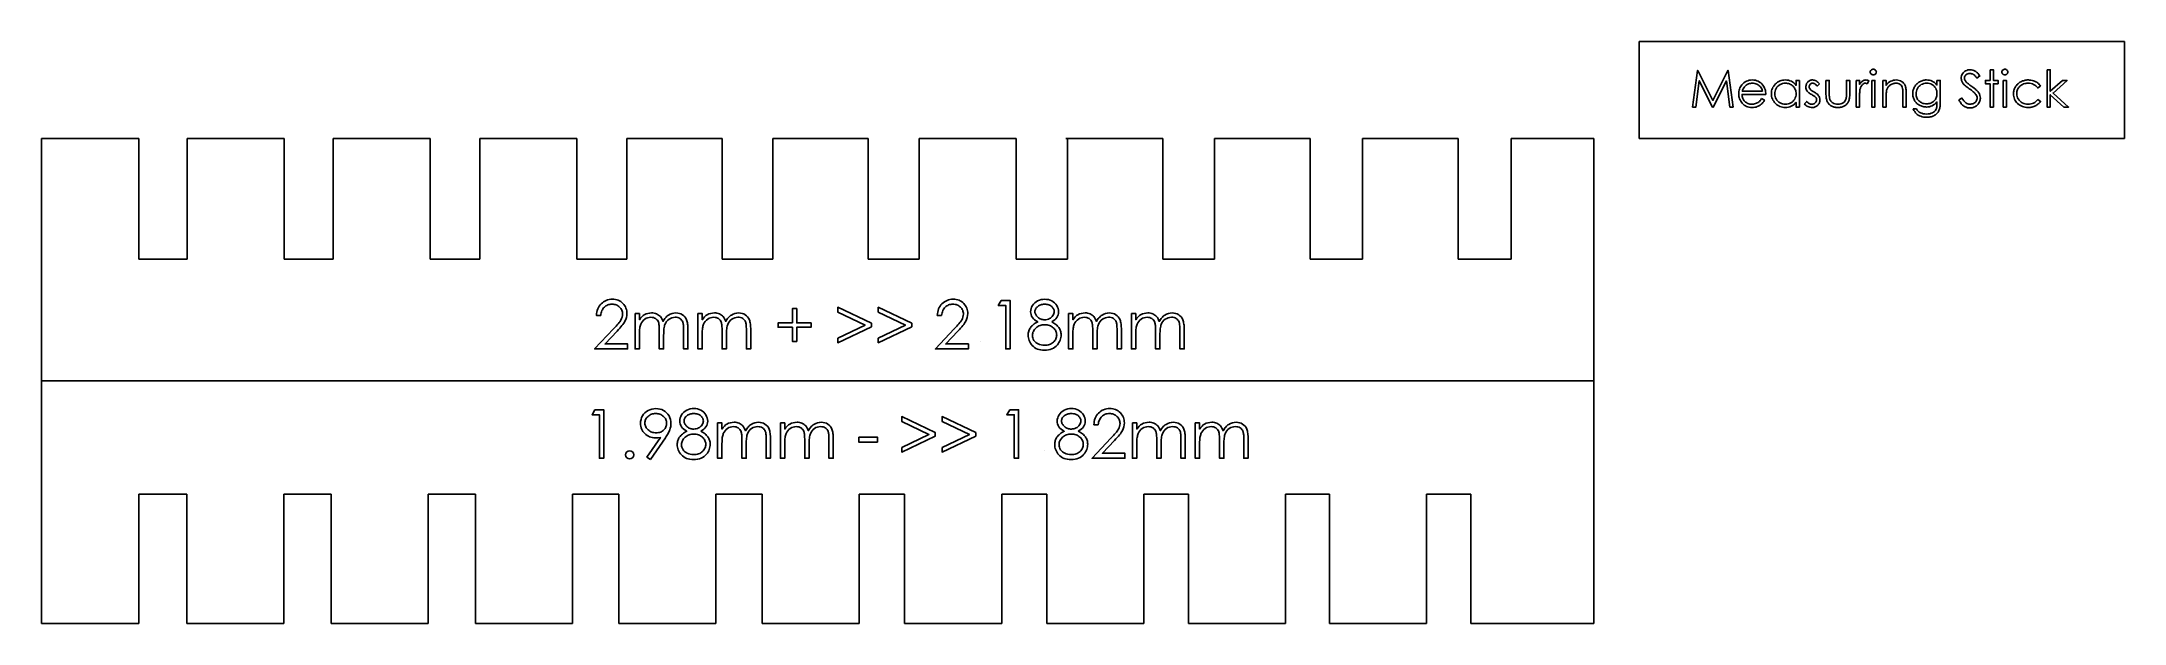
# Model space of a CAD drawing. Header units: millimetres. Extents: x -32 to 53.9, y -10 to 14.
import ezdxf

# ---------------------------------------------------------------- set-up
doc = ezdxf.new("R2010")
doc.units = ezdxf.units.MM

msp = doc.modelspace()

# ---------------------------------------------------------------- linework, layer by layer
at = {"color": 7, "linetype": 'Continuous'}
for p, q in [((33.866, 10), (33.866, 14)), ((33.866, 14), (53.866, 14)), ((53.866, 10), (53.866, 14)), ((-32, 10), (-28, 10)), ((-32, 10), (-32, -10)), ((-28, 10), (-28, 5.026)), ((-26, 10), (-22, 10)), ((-26, 10), (-26, 5.026)), ((-22, 10), (-22, 5.026)), ((-19.98, 10), (-15.98, 10)), ((-19.98, 10), (-19.98, 5.026)), ((-15.98, 10), (-15.98, 5.026)), ((-13.94, 10), (-9.94, 10)), ((-13.94, 10), (-13.94, 5.026)), ((-13.94, 10), (-9.94, 10)), ((-9.94, 10), (-9.94, 5.026)), ((-7.88, 10), (-7.88, 5.026)), ((-7.88, 10), (-3.94, 10)), ((-7.88, 10), (-3.94, 10)), ((-3.94, 10), (-3.94, 5.026)), ((-1.86, 10), (2.08, 10)), ((-1.86, 10), (-1.86, 5.026)), ((-1.86, 10), (2.08, 10)), ((2.08, 10), (2.08, 5.026)), ((4.18, 10), (4.18, 5.026)), ((4.18, 10), (8.18, 10)), ((8.18, 10), (8.18, 5.026)), ((10.22, 10), (14.22, 10)), ((10.22, 10), (14.22, 10)), ((10.3, 10), (10.3, 5.026)), ((14.22, 10), (14.22, 5.026)), ((16.36, 10), (20.3, 10)), ((16.36, 10), (16.36, 5.026)), ((16.36, 10), (20.3, 10)), ((20.3, 10), (20.3, 5.026)), ((22.46, 10), (26.4, 10)), ((22.46, 10), (22.46, 5.026)), ((22.46, 10), (26.4, 10)), ((26.4, 10), (26.4, 5.026)), ((28.58, 10), (28.58, 5.026)), ((28.58, 10), (32, 10)), ((32, 10), (32, -10)), ((33.866, 10), (53.866, 10)), ((-28, 5.026), (-26, 5.026)), ((-22, 5.026), (-19.98, 5.026)), ((-15.98, 5.026), (-13.94, 5.026)), ((-9.94, 5.026), (-7.88, 5.026)), ((-3.94, 5.026), (-1.86, 5.026)), ((2.08, 5.026), (4.18, 5.026)), ((8.18, 5.026), (10.3, 5.026)), ((14.22, 5.026), (16.36, 5.026)), ((20.3, 5.026), (22.46, 5.026)), ((26.4, 5.026), (28.58, 5.026)), ((6.708, 1.629), (6.708, 1.629)), ((-32, 0), (32, 0)), ((9.344, -2.881), (9.344, -2.881)), ((-28, -10), (-28, -4.674)), ((-28, -4.674), (-26.02, -4.674)), ((-26.02, -10), (-26.02, -4.674)), ((-22.02, -10), (-22.02, -4.674)), ((-22.02, -4.674), (-20.06, -4.674)), ((-20.06, -10), (-20.06, -4.674)), ((-16.06, -10), (-16.06, -4.674)), ((-16.06, -4.674), (-14.12, -4.674)), ((-14.12, -10), (-14.12, -4.674)), ((-10.12, -4.674), (-8.2, -4.674)), ((-10.12, -10), (-10.12, -4.674)), ((-8.2, -10), (-8.2, -4.674)), ((-4.2, -4.674), (-2.3, -4.674)), ((-4.2, -10), (-4.2, -4.674)), ((-2.3, -10), (-2.3, -4.674)), ((1.7, -4.674), (3.58, -4.674)), ((1.7, -10), (1.7, -4.674)), ((3.58, -10), (3.58, -4.674)), ((7.58, -10), (7.58, -4.674)), ((7.58, -4.674), (9.44, -4.674)), ((9.44, -10), (9.44, -4.674)), ((13.44, -4.674), (15.28, -4.674)), ((13.44, -10), (13.44, -4.674)), ((15.28, -10), (15.28, -4.674)), ((19.28, -4.674), (21.1, -4.674)), ((19.28, -10), (19.28, -4.674)), ((21.1, -10), (21.1, -4.674)), ((25.1, -10), (25.1, -4.674)), ((25.1, -4.674), (26.92, -4.674)), ((26.92, -10), (26.92, -4.674)), ((-32, -10), (-28, -10)), ((-26.02, -10), (-22.02, -10)), ((-20.06, -10), (-16.06, -10)), ((-14.12, -10), (-10.12, -10)), ((-8.2, -10), (-4.2, -10)), ((-2.3, -10), (1.7, -10)), ((3.58, -10), (7.58, -10)), ((9.44, -10), (13.44, -10)), ((15.28, -10), (19.28, -10)), ((21.1, -10), (25.1, -10)), ((26.92, -10), (32, -10))]:
    msp.add_line(p, q, dxfattribs=at)
at = {"color": 7, "linetype": 'Continuous', "flags": 128}
for points in [[(36.064, 11.303), (36.262, 12.803), (36.262, 12.803), (36.281, 12.803), (36.281, 12.803), (36.901, 11.572), (36.901, 11.572), (37.518, 12.803), (37.518, 12.803), (37.538, 12.803), (37.538, 12.803), (37.737, 11.303), (37.737, 11.303), (37.602, 11.303), (37.602, 11.303), (37.458, 12.382), (37.458, 12.382), (36.917, 11.303), (36.917, 11.303), (36.887, 11.303), (36.887, 11.303), (36.343, 12.384), (36.343, 12.384), (36.2, 11.303), (36.2, 11.303), (36.064, 11.303)], [(38.906, 11.649), (39.026, 11.586), (39.026, 11.586), (38.996, 11.536), (38.965, 11.491), (38.931, 11.45), (38.895, 11.416), (38.857, 11.385), (38.817, 11.359), (38.774, 11.336), (38.728, 11.317), (38.681, 11.302), (38.63, 11.292), (38.576, 11.285), (38.519, 11.283), (38.519, 11.283), (38.456, 11.286), (38.397, 11.294), (38.341, 11.308), (38.288, 11.327), (38.24, 11.351), (38.194, 11.381), (38.152, 11.416), (38.114, 11.456), (38.08, 11.5), (38.05, 11.546), (38.025, 11.593), (38.005, 11.641), (37.988, 11.69), (37.977, 11.741), (37.97, 11.794), (37.968, 11.848), (37.968, 11.848), (37.97, 11.898), (37.976, 11.947), (37.986, 11.995), (37.999, 12.042), (38.017, 12.087), (38.039, 12.13), (38.065, 12.173), (38.094, 12.214), (38.094, 12.214), (38.136, 12.261), (38.181, 12.303), (38.229, 12.338), (38.281, 12.367), (38.337, 12.389), (38.395, 12.405), (38.457, 12.415), (38.523, 12.418), (38.523, 12.418), (38.59, 12.415), (38.654, 12.404), (38.714, 12.388), (38.771, 12.364), (38.825, 12.334), (38.874, 12.297), (38.921, 12.253), (38.964, 12.202), (38.964, 12.202), (38.992, 12.163), (39.015, 12.121), (39.036, 12.077), (39.052, 12.031), (39.066, 11.982), (39.075, 11.931), (39.081, 11.878), (39.083, 11.822), (39.083, 11.822), (38.103, 11.822), (38.103, 11.822), (38.105, 11.779), (38.111, 11.737), (38.121, 11.698), (38.134, 11.66), (38.15, 11.625), (38.17, 11.592), (38.194, 11.561), (38.22, 11.531), (38.25, 11.505), (38.281, 11.482), (38.314, 11.462), (38.348, 11.446), (38.384, 11.434), (38.422, 11.425), (38.461, 11.42), (38.503, 11.418), (38.503, 11.418), (38.543, 11.419), (38.582, 11.424), (38.621, 11.432), (38.66, 11.443), (38.697, 11.457), (38.731, 11.474), (38.762, 11.492), (38.79, 11.512), (38.817, 11.536), (38.846, 11.567), (38.875, 11.605), (38.906, 11.649)], [(38.949, 11.956), (38.933, 12.01), (38.913, 12.057), (38.891, 12.099), (38.865, 12.135), (38.835, 12.167), (38.801, 12.195), (38.763, 12.221), (38.72, 12.242), (38.674, 12.26), (38.627, 12.273), (38.579, 12.281), (38.53, 12.283), (38.53, 12.283), (38.489, 12.282), (38.45, 12.277), (38.413, 12.269), (38.377, 12.258), (38.342, 12.243), (38.309, 12.226), (38.277, 12.205), (38.247, 12.181), (38.247, 12.181), (38.226, 12.161), (38.207, 12.138), (38.188, 12.114), (38.171, 12.087), (38.156, 12.058), (38.141, 12.026), (38.128, 11.993), (38.117, 11.956), (38.117, 11.956), (38.949, 11.956)], [(40.468, 12.399), (40.468, 11.303), (40.468, 11.303), (40.333, 11.303), (40.333, 11.303), (40.333, 11.492), (40.333, 11.492), (40.287, 11.442), (40.238, 11.398), (40.185, 11.362), (40.131, 11.334), (40.073, 11.312), (40.014, 11.296), (39.951, 11.286), (39.886, 11.283), (39.886, 11.283), (39.828, 11.286), (39.772, 11.294), (39.718, 11.307), (39.666, 11.325), (39.617, 11.348), (39.57, 11.377), (39.524, 11.41), (39.481, 11.449), (39.442, 11.492), (39.408, 11.537), (39.38, 11.584), (39.356, 11.634), (39.338, 11.685), (39.325, 11.739), (39.317, 11.795), (39.314, 11.854), (39.314, 11.854), (39.317, 11.911), (39.325, 11.966), (39.338, 12.019), (39.356, 12.07), (39.38, 12.119), (39.409, 12.165), (39.443, 12.21), (39.483, 12.252), (39.526, 12.291), (39.572, 12.325), (39.619, 12.353), (39.669, 12.376), (39.721, 12.395), (39.775, 12.408), (39.832, 12.415), (39.89, 12.418), (39.89, 12.418), (39.957, 12.415), (40.021, 12.405), (40.081, 12.388), (40.138, 12.365), (40.192, 12.334), (40.243, 12.296), (40.289, 12.25), (40.333, 12.196), (40.333, 12.196), (40.333, 12.399), (40.333, 12.399), (40.468, 12.399)], [(39.892, 12.283), (39.833, 12.28), (39.776, 12.269), (39.722, 12.251), (39.67, 12.227), (39.622, 12.196), (39.579, 12.159), (39.541, 12.117), (39.509, 12.068), (39.482, 12.016), (39.464, 11.963), (39.452, 11.908), (39.449, 11.852), (39.449, 11.852), (39.453, 11.796), (39.464, 11.742), (39.483, 11.688), (39.509, 11.636), (39.542, 11.587), (39.58, 11.544), (39.623, 11.507), (39.672, 11.475), (39.724, 11.45), (39.777, 11.432), (39.833, 11.422), (39.89, 11.418), (39.89, 11.418), (39.949, 11.422), (40.006, 11.432), (40.06, 11.45), (40.114, 11.475), (40.164, 11.506), (40.207, 11.542), (40.245, 11.583), (40.276, 11.629), (40.301, 11.679), (40.319, 11.733), (40.33, 11.789), (40.333, 11.848), (40.333, 11.848), (40.331, 11.894), (40.325, 11.937), (40.315, 11.979), (40.301, 12.019), (40.283, 12.056), (40.262, 12.093), (40.236, 12.126), (40.206, 12.159), (40.173, 12.188), (40.138, 12.213), (40.102, 12.235), (40.064, 12.252), (40.023, 12.266), (39.981, 12.276), (39.937, 12.282), (39.892, 12.283)], [(41.295, 12.262), (41.204, 12.168), (41.204, 12.168), (41.179, 12.195), (41.155, 12.218), (41.131, 12.238), (41.108, 12.254), (41.084, 12.267), (41.061, 12.276), (41.037, 12.282), (41.014, 12.283), (41.014, 12.283), (40.986, 12.281), (40.96, 12.272), (40.935, 12.258), (40.914, 12.239), (40.895, 12.216), (40.882, 12.191), (40.874, 12.164), (40.872, 12.136), (40.872, 12.136), (40.874, 12.11), (40.881, 12.085), (40.893, 12.06), (40.909, 12.036), (40.909, 12.036), (40.92, 12.024), (40.933, 12.011), (40.948, 11.998), (40.967, 11.984), (40.988, 11.97), (41.011, 11.955), (41.037, 11.939), (41.066, 11.923), (41.066, 11.923), (41.1, 11.904), (41.132, 11.884), (41.161, 11.864), (41.188, 11.845), (41.211, 11.826), (41.231, 11.807), (41.249, 11.788), (41.263, 11.77), (41.263, 11.77), (41.285, 11.731), (41.301, 11.69), (41.311, 11.646), (41.314, 11.6), (41.314, 11.6), (41.313, 11.568), (41.308, 11.536), (41.301, 11.506), (41.291, 11.478), (41.278, 11.45), (41.262, 11.424), (41.244, 11.399), (41.222, 11.375), (41.198, 11.354), (41.173, 11.335), (41.147, 11.319), (41.119, 11.306), (41.09, 11.296), (41.059, 11.289), (41.027, 11.285), (40.993, 11.283), (40.993, 11.283), (40.948, 11.286), (40.903, 11.293), (40.86, 11.306), (40.818, 11.323), (40.778, 11.344), (40.741, 11.37), (40.709, 11.399), (40.679, 11.432), (40.679, 11.432), (40.769, 11.533), (40.769, 11.533), (40.795, 11.506), (40.821, 11.483), (40.847, 11.463), (40.874, 11.447), (40.902, 11.434), (40.929, 11.425), (40.957, 11.42), (40.986, 11.418), (40.986, 11.418), (41.025, 11.421), (41.06, 11.431), (41.093, 11.447), (41.123, 11.471), (41.148, 11.498), (41.165, 11.528), (41.176, 11.56), (41.179, 11.594), (41.179, 11.594), (41.177, 11.623), (41.17, 11.65), (41.159, 11.675), (41.143, 11.699), (41.143, 11.699), (41.132, 11.71), (41.118, 11.723), (41.102, 11.736), (41.083, 11.75), (41.06, 11.764), (41.035, 11.779), (41.007, 11.795), (40.976, 11.812), (40.976, 11.812), (40.943, 11.831), (40.912, 11.85), (40.885, 11.869), (40.859, 11.887), (40.837, 11.906), (40.818, 11.925), (40.801, 11.943), (40.787, 11.962), (40.787, 11.962), (40.765, 12), (40.75, 12.041), (40.74, 12.084), (40.737, 12.13), (40.737, 12.13), (40.738, 12.161), (40.742, 12.19), (40.748, 12.217), (40.757, 12.244), (40.768, 12.269), (40.781, 12.292), (40.797, 12.315), (40.816, 12.336), (40.836, 12.355), (40.858, 12.372), (40.881, 12.386), (40.905, 12.398), (40.93, 12.407), (40.957, 12.413), (40.985, 12.417), (41.014, 12.418), (41.014, 12.418), (41.049, 12.416), (41.084, 12.408), (41.119, 12.396), (41.154, 12.379), (41.189, 12.357), (41.224, 12.33), (41.26, 12.299), (41.295, 12.262)], [(41.564, 12.399), (41.699, 12.399), (41.699, 12.399), (41.699, 11.89), (41.699, 11.89), (41.699, 11.846), (41.7, 11.805), (41.702, 11.767), (41.704, 11.733), (41.707, 11.703), (41.711, 11.676), (41.715, 11.654), (41.72, 11.634), (41.72, 11.634), (41.729, 11.61), (41.74, 11.587), (41.752, 11.565), (41.766, 11.544), (41.783, 11.525), (41.801, 11.507), (41.82, 11.491), (41.842, 11.476), (41.889, 11.451), (41.941, 11.432), (41.996, 11.422), (42.057, 11.418), (42.057, 11.418), (42.117, 11.422), (42.172, 11.432), (42.222, 11.45), (42.268, 11.474), (42.308, 11.505), (42.341, 11.54), (42.368, 11.579), (42.388, 11.623), (42.388, 11.623), (42.393, 11.641), (42.398, 11.663), (42.402, 11.69), (42.405, 11.721), (42.407, 11.757), (42.409, 11.797), (42.41, 11.842), (42.41, 11.89), (42.41, 11.89), (42.41, 12.399), (42.41, 12.399), (42.545, 12.399), (42.545, 12.399), (42.545, 11.865), (42.545, 11.865), (42.544, 11.811), (42.542, 11.76), (42.537, 11.712), (42.531, 11.668), (42.524, 11.627), (42.515, 11.59), (42.503, 11.556), (42.491, 11.526), (42.476, 11.498), (42.46, 11.472), (42.442, 11.448), (42.423, 11.425), (42.402, 11.403), (42.379, 11.383), (42.354, 11.364), (42.328, 11.348), (42.3, 11.333), (42.27, 11.319), (42.239, 11.309), (42.206, 11.3), (42.17, 11.292), (42.134, 11.287), (42.096, 11.284), (42.055, 11.283), (42.055, 11.283), (42.015, 11.284), (41.977, 11.287), (41.94, 11.292), (41.905, 11.3), (41.872, 11.309), (41.84, 11.319), (41.81, 11.333), (41.782, 11.348), (41.756, 11.364), (41.731, 11.383), (41.707, 11.403), (41.686, 11.425), (41.667, 11.448), (41.649, 11.473), (41.633, 11.5), (41.618, 11.528), (41.606, 11.558), (41.594, 11.593), (41.585, 11.631), (41.578, 11.672), (41.572, 11.718), (41.567, 11.766), (41.565, 11.819), (41.564, 11.875), (41.564, 11.875), (41.564, 12.399)], [(42.814, 12.399), (42.949, 12.399), (42.949, 12.399), (42.949, 12.237), (42.949, 12.237), (42.979, 12.282), (43.011, 12.32), (43.043, 12.351), (43.076, 12.375), (43.11, 12.394), (43.145, 12.407), (43.18, 12.415), (43.216, 12.418), (43.216, 12.418), (43.244, 12.416), (43.273, 12.409), (43.303, 12.397), (43.333, 12.38), (43.333, 12.38), (43.259, 12.264), (43.259, 12.264), (43.24, 12.272), (43.222, 12.279), (43.205, 12.282), (43.191, 12.283), (43.191, 12.283), (43.158, 12.28), (43.127, 12.269), (43.096, 12.251), (43.065, 12.226), (43.05, 12.21), (43.036, 12.193), (43.024, 12.174), (43.012, 12.152), (43.001, 12.129), (42.99, 12.104), (42.981, 12.076), (42.973, 12.047), (42.973, 12.047), (42.967, 12.021), (42.962, 11.989), (42.958, 11.951), (42.955, 11.907), (42.952, 11.857), (42.95, 11.801), (42.949, 11.739), (42.949, 11.671), (42.949, 11.671), (42.949, 11.303), (42.949, 11.303), (42.814, 11.303), (42.814, 11.303), (42.814, 12.399)], [(43.515, 12.86), (43.54, 12.858), (43.564, 12.852), (43.585, 12.841), (43.604, 12.826), (43.62, 12.809), (43.632, 12.789), (43.639, 12.767), (43.641, 12.744), (43.641, 12.744), (43.639, 12.722), (43.632, 12.701), (43.62, 12.681), (43.604, 12.663), (43.585, 12.649), (43.564, 12.638), (43.54, 12.632), (43.515, 12.629), (43.515, 12.629), (43.491, 12.632), (43.468, 12.638), (43.447, 12.649), (43.428, 12.663), (43.412, 12.681), (43.4, 12.701), (43.393, 12.722), (43.391, 12.744), (43.391, 12.744), (43.393, 12.767), (43.4, 12.789), (43.412, 12.809), (43.428, 12.826), (43.447, 12.841), (43.468, 12.852), (43.491, 12.858), (43.515, 12.86)], [(43.449, 12.399), (43.583, 12.399), (43.583, 12.399), (43.583, 11.303), (43.583, 11.303), (43.449, 11.303), (43.449, 11.303), (43.449, 12.399)], [(43.91, 12.399), (44.045, 12.399), (44.045, 12.399), (44.045, 12.201), (44.045, 12.201), (44.089, 12.254), (44.135, 12.299), (44.184, 12.337), (44.235, 12.366), (44.288, 12.389), (44.344, 12.405), (44.402, 12.415), (44.462, 12.418), (44.462, 12.418), (44.523, 12.414), (44.58, 12.403), (44.633, 12.383), (44.683, 12.356), (44.728, 12.322), (44.767, 12.283), (44.8, 12.239), (44.826, 12.189), (44.837, 12.161), (44.846, 12.129), (44.854, 12.094), (44.86, 12.055), (44.865, 12.012), (44.869, 11.966), (44.871, 11.916), (44.872, 11.862), (44.872, 11.862), (44.872, 11.303), (44.872, 11.303), (44.737, 11.303), (44.737, 11.303), (44.737, 11.818), (44.737, 11.818), (44.737, 11.863), (44.736, 11.904), (44.735, 11.941), (44.733, 11.974), (44.731, 12.003), (44.728, 12.029), (44.725, 12.05), (44.721, 12.068), (44.721, 12.068), (44.706, 12.118), (44.685, 12.162), (44.658, 12.199), (44.625, 12.229), (44.586, 12.253), (44.542, 12.27), (44.493, 12.28), (44.439, 12.283), (44.439, 12.283), (44.406, 12.282), (44.374, 12.278), (44.344, 12.272), (44.314, 12.263), (44.285, 12.251), (44.256, 12.236), (44.229, 12.219), (44.203, 12.2), (44.178, 12.178), (44.155, 12.156), (44.135, 12.132), (44.116, 12.106), (44.1, 12.08), (44.087, 12.052), (44.075, 12.023), (44.066, 11.993), (44.066, 11.993), (44.061, 11.971), (44.057, 11.944), (44.053, 11.914), (44.05, 11.879), (44.048, 11.84), (44.046, 11.797), (44.045, 11.75), (44.045, 11.699), (44.045, 11.699), (44.045, 11.303), (44.045, 11.303), (43.91, 11.303), (43.91, 11.303), (43.91, 12.399)], [(46.141, 12.399), (46.276, 12.399), (46.276, 12.399), (46.276, 11.529), (46.276, 11.529), (46.275, 11.473), (46.273, 11.422), (46.27, 11.374), (46.266, 11.33), (46.26, 11.29), (46.253, 11.254), (46.245, 11.221), (46.236, 11.193), (46.236, 11.193), (46.221, 11.156), (46.203, 11.122), (46.183, 11.09), (46.161, 11.059), (46.136, 11.032), (46.108, 11.006), (46.078, 10.982), (46.045, 10.961), (46.011, 10.942), (45.975, 10.925), (45.936, 10.911), (45.896, 10.9), (45.855, 10.891), (45.812, 10.885), (45.767, 10.881), (45.72, 10.879), (45.72, 10.879), (45.652, 10.882), (45.588, 10.89), (45.527, 10.902), (45.469, 10.92), (45.417, 10.942), (45.369, 10.967), (45.326, 10.995), (45.289, 11.028), (45.255, 11.065), (45.222, 11.111), (45.19, 11.164), (45.16, 11.226), (45.16, 11.226), (45.295, 11.226), (45.295, 11.226), (45.329, 11.175), (45.368, 11.132), (45.411, 11.095), (45.459, 11.066), (45.512, 11.043), (45.571, 11.027), (45.636, 11.017), (45.707, 11.014), (45.707, 11.014), (45.777, 11.017), (45.842, 11.027), (45.901, 11.043), (45.954, 11.066), (46.001, 11.093), (46.041, 11.124), (46.073, 11.159), (46.098, 11.196), (46.108, 11.218), (46.117, 11.242), (46.124, 11.27), (46.13, 11.3), (46.135, 11.334), (46.138, 11.372), (46.14, 11.412), (46.141, 11.456), (46.141, 11.456), (46.141, 11.513), (46.141, 11.513), (46.099, 11.465), (46.053, 11.423), (46.002, 11.387), (45.947, 11.357), (45.888, 11.333), (45.828, 11.316), (45.767, 11.306), (45.703, 11.303), (45.703, 11.303), (45.665, 11.304), (45.628, 11.307), (45.592, 11.313), (45.556, 11.321), (45.521, 11.332), (45.487, 11.345), (45.452, 11.36), (45.419, 11.377), (45.387, 11.397), (45.356, 11.418), (45.328, 11.44), (45.301, 11.465), (45.277, 11.49), (45.254, 11.518), (45.233, 11.547), (45.213, 11.577), (45.197, 11.609), (45.182, 11.642), (45.169, 11.675), (45.159, 11.71), (45.151, 11.745), (45.146, 11.78), (45.142, 11.817), (45.141, 11.854), (45.141, 11.854), (45.142, 11.891), (45.146, 11.928), (45.152, 11.965), (45.16, 12), (45.17, 12.035), (45.183, 12.069), (45.199, 12.102), (45.216, 12.135), (45.236, 12.167), (45.258, 12.197), (45.281, 12.226), (45.307, 12.252), (45.334, 12.277), (45.362, 12.3), (45.393, 12.322), (45.426, 12.342), (45.459, 12.36), (45.493, 12.375), (45.528, 12.388), (45.563, 12.399), (45.598, 12.407), (45.634, 12.413), (45.67, 12.417), (45.707, 12.418), (45.707, 12.418), (45.768, 12.415), (45.826, 12.406), (45.882, 12.392), (45.936, 12.371), (45.989, 12.344), (46.041, 12.307), (46.091, 12.261), (46.141, 12.207), (46.141, 12.207), (46.141, 12.399)], [(45.718, 12.283), (45.659, 12.28), (45.602, 12.269), (45.548, 12.251), (45.495, 12.226), (45.447, 12.195), (45.404, 12.158), (45.366, 12.115), (45.334, 12.068), (45.308, 12.016), (45.29, 11.962), (45.279, 11.907), (45.276, 11.849), (45.276, 11.849), (45.277, 11.805), (45.283, 11.763), (45.293, 11.724), (45.306, 11.686), (45.323, 11.65), (45.344, 11.616), (45.368, 11.584), (45.396, 11.554), (45.428, 11.526), (45.461, 11.503), (45.497, 11.483), (45.535, 11.466), (45.576, 11.454), (45.618, 11.444), (45.663, 11.439), (45.71, 11.437), (45.71, 11.437), (45.757, 11.439), (45.802, 11.444), (45.845, 11.453), (45.885, 11.466), (45.923, 11.482), (45.959, 11.502), (45.992, 11.526), (46.023, 11.553), (46.05, 11.583), (46.074, 11.615), (46.095, 11.65), (46.112, 11.687), (46.124, 11.726), (46.134, 11.767), (46.139, 11.811), (46.141, 11.857), (46.141, 11.857), (46.138, 11.916), (46.128, 11.973), (46.11, 12.026), (46.087, 12.075), (46.057, 12.121), (46.021, 12.162), (45.98, 12.197), (45.932, 12.227), (45.882, 12.252), (45.829, 12.27), (45.774, 12.28), (45.718, 12.283)], [(47.045, 11.592), (47.172, 11.668), (47.172, 11.668), (47.208, 11.609), (47.246, 11.559), (47.285, 11.516), (47.325, 11.48), (47.367, 11.453), (47.41, 11.434), (47.455, 11.422), (47.501, 11.418), (47.501, 11.418), (47.54, 11.42), (47.579, 11.427), (47.615, 11.437), (47.651, 11.453), (47.684, 11.472), (47.713, 11.494), (47.738, 11.519), (47.758, 11.547), (47.774, 11.577), (47.786, 11.608), (47.792, 11.639), (47.795, 11.672), (47.795, 11.672), (47.792, 11.709), (47.781, 11.747), (47.765, 11.783), (47.741, 11.819), (47.741, 11.819), (47.721, 11.845), (47.697, 11.872), (47.668, 11.9), (47.637, 11.929), (47.601, 11.959), (47.561, 11.991), (47.518, 12.024), (47.471, 12.059), (47.471, 12.059), (47.423, 12.093), (47.381, 12.124), (47.344, 12.154), (47.31, 12.18), (47.282, 12.205), (47.258, 12.226), (47.239, 12.246), (47.225, 12.263), (47.225, 12.263), (47.205, 12.289), (47.188, 12.316), (47.174, 12.344), (47.162, 12.373), (47.153, 12.401), (47.146, 12.431), (47.142, 12.461), (47.141, 12.491), (47.141, 12.491), (47.144, 12.538), (47.153, 12.584), (47.168, 12.627), (47.189, 12.669), (47.215, 12.706), (47.246, 12.74), (47.282, 12.77), (47.323, 12.795), (47.367, 12.815), (47.413, 12.83), (47.461, 12.838), (47.511, 12.841), (47.511, 12.841), (47.564, 12.838), (47.615, 12.827), (47.664, 12.81), (47.712, 12.787), (47.736, 12.772), (47.759, 12.754), (47.784, 12.733), (47.808, 12.71), (47.833, 12.683), (47.859, 12.654), (47.884, 12.622), (47.91, 12.587), (47.91, 12.587), (47.789, 12.495), (47.789, 12.495), (47.766, 12.523), (47.745, 12.549), (47.725, 12.572), (47.705, 12.592), (47.686, 12.61), (47.668, 12.626), (47.651, 12.639), (47.634, 12.65), (47.602, 12.666), (47.568, 12.678), (47.533, 12.685), (47.496, 12.687), (47.496, 12.687), (47.449, 12.684), (47.408, 12.673), (47.37, 12.656), (47.337, 12.632), (47.31, 12.603), (47.291, 12.571), (47.28, 12.536), (47.276, 12.497), (47.276, 12.497), (47.277, 12.473), (47.281, 12.449), (47.287, 12.426), (47.297, 12.403), (47.31, 12.379), (47.327, 12.355), (47.348, 12.33), (47.374, 12.303), (47.374, 12.303), (47.384, 12.295), (47.399, 12.283), (47.417, 12.269), (47.44, 12.252), (47.468, 12.232), (47.499, 12.209), (47.536, 12.183), (47.576, 12.154), (47.576, 12.154), (47.625, 12.118), (47.67, 12.084), (47.71, 12.05), (47.747, 12.017), (47.78, 11.986), (47.808, 11.955), (47.833, 11.925), (47.854, 11.897), (47.887, 11.84), (47.911, 11.784), (47.925, 11.727), (47.929, 11.67), (47.929, 11.67), (47.928, 11.63), (47.922, 11.591), (47.912, 11.553), (47.898, 11.517), (47.881, 11.482), (47.859, 11.448), (47.834, 11.416), (47.804, 11.385), (47.772, 11.357), (47.739, 11.332), (47.703, 11.311), (47.666, 11.294), (47.628, 11.281), (47.587, 11.272), (47.545, 11.266), (47.501, 11.264), (47.501, 11.264), (47.467, 11.265), (47.434, 11.269), (47.401, 11.275), (47.37, 11.283), (47.339, 11.294), (47.309, 11.306), (47.28, 11.322), (47.251, 11.34), (47.224, 11.36), (47.197, 11.384), (47.17, 11.41), (47.144, 11.44), (47.118, 11.474), (47.093, 11.51), (47.069, 11.549), (47.045, 11.592)], [(48.333, 12.841), (48.468, 12.841), (48.468, 12.841), (48.468, 12.399), (48.468, 12.399), (48.66, 12.399), (48.66, 12.399), (48.66, 12.264), (48.66, 12.264), (48.468, 12.264), (48.468, 12.264), (48.468, 11.303), (48.468, 11.303), (48.333, 11.303), (48.333, 11.303), (48.333, 12.264), (48.333, 12.264), (48.141, 12.264), (48.141, 12.264), (48.141, 12.399), (48.141, 12.399), (48.333, 12.399), (48.333, 12.399), (48.333, 12.841)], [(48.938, 12.86), (48.963, 12.858), (48.987, 12.852), (49.008, 12.841), (49.027, 12.826), (49.043, 12.809), (49.055, 12.789), (49.062, 12.767), (49.064, 12.744), (49.064, 12.744), (49.062, 12.722), (49.055, 12.701), (49.043, 12.681), (49.027, 12.663), (49.008, 12.649), (48.987, 12.638), (48.963, 12.632), (48.939, 12.629), (48.939, 12.629), (48.914, 12.632), (48.891, 12.638), (48.87, 12.649), (48.851, 12.663), (48.835, 12.681), (48.823, 12.701), (48.817, 12.722), (48.814, 12.744), (48.814, 12.744), (48.817, 12.767), (48.823, 12.789), (48.835, 12.809), (48.851, 12.826), (48.87, 12.841), (48.891, 12.852), (48.914, 12.858), (48.939, 12.86)], [(48.872, 12.399), (49.006, 12.399), (49.006, 12.399), (49.006, 11.303), (49.006, 11.303), (48.872, 11.303), (48.872, 11.303), (48.872, 12.399)], [(50.41, 12.161), (50.298, 12.091), (50.298, 12.091), (50.259, 12.136), (50.218, 12.175), (50.173, 12.208), (50.125, 12.235), (50.073, 12.256), (50.018, 12.271), (49.96, 12.28), (49.899, 12.283), (49.899, 12.283), (49.849, 12.281), (49.802, 12.276), (49.757, 12.266), (49.714, 12.252), (49.673, 12.234), (49.634, 12.213), (49.597, 12.187), (49.563, 12.158), (49.532, 12.126), (49.505, 12.092), (49.481, 12.056), (49.463, 12.019), (49.448, 11.98), (49.438, 11.94), (49.432, 11.898), (49.429, 11.854), (49.429, 11.854), (49.433, 11.796), (49.445, 11.741), (49.464, 11.687), (49.491, 11.634), (49.524, 11.586), (49.564, 11.543), (49.609, 11.506), (49.659, 11.475), (49.715, 11.45), (49.773, 11.432), (49.835, 11.422), (49.899, 11.418), (49.899, 11.418), (49.959, 11.421), (50.016, 11.43), (50.07, 11.445), (50.121, 11.466), (50.169, 11.493), (50.215, 11.526), (50.258, 11.565), (50.298, 11.61), (50.298, 11.61), (50.41, 11.536), (50.41, 11.536), (50.39, 11.507), (50.368, 11.48), (50.344, 11.454), (50.318, 11.43), (50.291, 11.407), (50.262, 11.386), (50.231, 11.367), (50.199, 11.35), (50.165, 11.334), (50.131, 11.321), (50.095, 11.309), (50.057, 11.3), (50.019, 11.293), (49.98, 11.288), (49.939, 11.284), (49.897, 11.283), (49.897, 11.283), (49.834, 11.286), (49.773, 11.294), (49.715, 11.306), (49.66, 11.324), (49.607, 11.347), (49.557, 11.375), (49.51, 11.408), (49.466, 11.446), (49.426, 11.488), (49.391, 11.532), (49.362, 11.578), (49.338, 11.626), (49.319, 11.677), (49.306, 11.73), (49.298, 11.785), (49.295, 11.842), (49.295, 11.842), (49.296, 11.88), (49.3, 11.919), (49.306, 11.956), (49.315, 11.993), (49.326, 12.029), (49.34, 12.064), (49.356, 12.099), (49.375, 12.133), (49.396, 12.166), (49.419, 12.196), (49.443, 12.225), (49.47, 12.252), (49.498, 12.278), (49.529, 12.301), (49.561, 12.323), (49.595, 12.343), (49.631, 12.36), (49.667, 12.376), (49.705, 12.388), (49.743, 12.399), (49.783, 12.407), (49.824, 12.413), (49.865, 12.417), (49.908, 12.418), (49.908, 12.418), (49.962, 12.416), (50.015, 12.41), (50.067, 12.399), (50.118, 12.385), (50.167, 12.367), (50.212, 12.346), (50.253, 12.323), (50.29, 12.297), (50.324, 12.269), (50.356, 12.237), (50.384, 12.201), (50.41, 12.161)], [(50.679, 12.841), (50.814, 12.841), (50.814, 12.841), (50.814, 11.952), (50.814, 11.952), (51.313, 12.399), (51.313, 12.399), (51.506, 12.399), (51.506, 12.399), (50.928, 11.879), (50.928, 11.879), (51.564, 11.303), (51.564, 11.303), (51.371, 11.303), (51.371, 11.303), (50.814, 11.808), (50.814, 11.808), (50.814, 11.303), (50.814, 11.303), (50.679, 11.303), (50.679, 11.303), (50.679, 12.841)], [(-8.946, 2.706), (-9.125, 2.706), (-9.125, 2.706), (-9.121, 2.777), (-9.11, 2.845), (-9.095, 2.91), (-9.073, 2.971), (-9.046, 3.03), (-9.014, 3.085), (-8.976, 3.137), (-8.932, 3.185), (-8.884, 3.229), (-8.833, 3.267), (-8.78, 3.299), (-8.724, 3.326), (-8.665, 3.346), (-8.604, 3.361), (-8.54, 3.37), (-8.473, 3.373), (-8.473, 3.373), (-8.407, 3.37), (-8.345, 3.361), (-8.285, 3.348), (-8.229, 3.328), (-8.176, 3.303), (-8.126, 3.273), (-8.079, 3.237), (-8.036, 3.195), (-7.997, 3.15), (-7.963, 3.103), (-7.934, 3.054), (-7.911, 3.003), (-7.893, 2.949), (-7.879, 2.894), (-7.872, 2.837), (-7.869, 2.778), (-7.869, 2.778), (-7.874, 2.695), (-7.89, 2.614), (-7.915, 2.536), (-7.952, 2.461), (-7.975, 2.423), (-8.003, 2.381), (-8.036, 2.335), (-8.074, 2.287), (-8.117, 2.235), (-8.164, 2.18), (-8.216, 2.122), (-8.274, 2.06), (-8.274, 2.06), (-8.774, 1.526), (-8.774, 1.526), (-7.843, 1.526), (-7.843, 1.526), (-7.843, 1.321), (-7.843, 1.321), (-9.202, 1.321), (-9.202, 1.321), (-8.427, 2.149), (-8.427, 2.149), (-8.37, 2.208), (-8.319, 2.264), (-8.273, 2.315), (-8.232, 2.362), (-8.196, 2.406), (-8.165, 2.445), (-8.14, 2.481), (-8.12, 2.512), (-8.089, 2.572), (-8.066, 2.634), (-8.053, 2.697), (-8.049, 2.762), (-8.049, 2.762), (-8.051, 2.803), (-8.057, 2.842), (-8.066, 2.88), (-8.08, 2.916), (-8.098, 2.951), (-8.119, 2.985), (-8.145, 3.017), (-8.174, 3.048), (-8.207, 3.076), (-8.241, 3.1), (-8.276, 3.121), (-8.314, 3.137), (-8.354, 3.151), (-8.395, 3.16), (-8.438, 3.165), (-8.482, 3.167), (-8.482, 3.167), (-8.529, 3.165), (-8.574, 3.16), (-8.617, 3.15), (-8.658, 3.137), (-8.697, 3.12), (-8.734, 3.099), (-8.768, 3.074), (-8.801, 3.046), (-8.831, 3.014), (-8.858, 2.979), (-8.881, 2.941), (-8.901, 2.901), (-8.917, 2.856), (-8.93, 2.809), (-8.94, 2.759), (-8.946, 2.706)], [(-7.536, 2.783), (-7.356, 2.783), (-7.356, 2.783), (-7.356, 2.529), (-7.356, 2.529), (-7.307, 2.594), (-7.256, 2.651), (-7.205, 2.697), (-7.153, 2.734), (-7.153, 2.734), (-7.081, 2.767), (-7.006, 2.79), (-6.93, 2.804), (-6.852, 2.808), (-6.852, 2.808), (-6.799, 2.806), (-6.748, 2.798), (-6.698, 2.785), (-6.649, 2.766), (-6.603, 2.744), (-6.562, 2.717), (-6.525, 2.688), (-6.492, 2.655), (-6.463, 2.616), (-6.436, 2.57), (-6.41, 2.517), (-6.387, 2.455), (-6.387, 2.455), (-6.363, 2.498), (-6.337, 2.537), (-6.31, 2.574), (-6.282, 2.608), (-6.252, 2.639), (-6.22, 2.668), (-6.188, 2.695), (-6.153, 2.718), (-6.082, 2.758), (-6.007, 2.786), (-5.931, 2.803), (-5.851, 2.808), (-5.851, 2.808), (-5.778, 2.804), (-5.709, 2.79), (-5.644, 2.766), (-5.584, 2.732), (-5.53, 2.691), (-5.483, 2.641), (-5.444, 2.585), (-5.412, 2.52), (-5.399, 2.484), (-5.388, 2.444), (-5.378, 2.399), (-5.37, 2.35), (-5.364, 2.298), (-5.36, 2.24), (-5.357, 2.179), (-5.356, 2.113), (-5.356, 2.113), (-5.356, 1.321), (-5.356, 1.321), (-5.536, 1.321), (-5.536, 1.321), (-5.536, 2.114), (-5.536, 2.114), (-5.536, 2.17), (-5.538, 2.221), (-5.54, 2.268), (-5.544, 2.311), (-5.549, 2.348), (-5.555, 2.382), (-5.562, 2.411), (-5.57, 2.435), (-5.59, 2.476), (-5.616, 2.514), (-5.648, 2.547), (-5.686, 2.576), (-5.729, 2.599), (-5.776, 2.616), (-5.827, 2.626), (-5.882, 2.629), (-5.882, 2.629), (-5.95, 2.624), (-6.014, 2.609), (-6.077, 2.584), (-6.135, 2.549), (-6.189, 2.506), (-6.235, 2.455), (-6.273, 2.399), (-6.303, 2.335), (-6.316, 2.299), (-6.327, 2.258), (-6.335, 2.21), (-6.343, 2.157), (-6.349, 2.099), (-6.353, 2.035), (-6.355, 1.965), (-6.356, 1.89), (-6.356, 1.89), (-6.356, 1.321), (-6.356, 1.321), (-6.536, 1.321), (-6.536, 1.321), (-6.536, 2.064), (-6.536, 2.064), (-6.536, 2.127), (-6.538, 2.185), (-6.54, 2.238), (-6.544, 2.285), (-6.549, 2.327), (-6.555, 2.364), (-6.561, 2.395), (-6.569, 2.421), (-6.589, 2.466), (-6.615, 2.506), (-6.647, 2.542), (-6.686, 2.572), (-6.729, 2.597), (-6.777, 2.615), (-6.828, 2.625), (-6.883, 2.629), (-6.883, 2.629), (-6.948, 2.624), (-7.011, 2.609), (-7.072, 2.585), (-7.131, 2.551), (-7.184, 2.508), (-7.231, 2.459), (-7.27, 2.403), (-7.301, 2.34), (-7.314, 2.305), (-7.325, 2.266), (-7.335, 2.222), (-7.342, 2.173), (-7.349, 2.121), (-7.353, 2.064), (-7.355, 2.002), (-7.356, 1.936), (-7.356, 1.936), (-7.356, 1.321), (-7.356, 1.321), (-7.536, 1.321), (-7.536, 1.321), (-7.536, 2.783)], [(-4.946, 2.783), (-4.766, 2.783), (-4.766, 2.783), (-4.766, 2.529), (-4.766, 2.529), (-4.717, 2.594), (-4.666, 2.651), (-4.615, 2.697), (-4.564, 2.734), (-4.564, 2.734), (-4.491, 2.767), (-4.417, 2.79), (-4.341, 2.804), (-4.262, 2.808), (-4.262, 2.808), (-4.21, 2.806), (-4.158, 2.798), (-4.108, 2.785), (-4.06, 2.766), (-4.014, 2.744), (-3.972, 2.717), (-3.935, 2.688), (-3.903, 2.655), (-3.873, 2.616), (-3.846, 2.57), (-3.821, 2.517), (-3.797, 2.455), (-3.797, 2.455), (-3.773, 2.498), (-3.748, 2.537), (-3.72, 2.574), (-3.692, 2.608), (-3.662, 2.639), (-3.631, 2.668), (-3.598, 2.695), (-3.563, 2.718), (-3.492, 2.758), (-3.417, 2.786), (-3.341, 2.803), (-3.261, 2.808), (-3.261, 2.808), (-3.188, 2.804), (-3.119, 2.79), (-3.055, 2.766), (-2.994, 2.732), (-2.94, 2.691), (-2.893, 2.641), (-2.854, 2.585), (-2.823, 2.52), (-2.809, 2.484), (-2.798, 2.444), (-2.788, 2.399), (-2.78, 2.35), (-2.774, 2.298), (-2.77, 2.24), (-2.767, 2.179), (-2.766, 2.113), (-2.766, 2.113), (-2.766, 1.321), (-2.766, 1.321), (-2.946, 1.321), (-2.946, 1.321), (-2.946, 2.114), (-2.946, 2.114), (-2.946, 2.17), (-2.948, 2.221), (-2.951, 2.268), (-2.954, 2.311), (-2.959, 2.348), (-2.965, 2.382), (-2.972, 2.411), (-2.98, 2.435), (-3, 2.476), (-3.026, 2.514), (-3.058, 2.547), (-3.096, 2.576), (-3.139, 2.599), (-3.186, 2.616), (-3.237, 2.626), (-3.292, 2.629), (-3.292, 2.629), (-3.36, 2.624), (-3.425, 2.609), (-3.487, 2.584), (-3.546, 2.549), (-3.599, 2.506), (-3.645, 2.455), (-3.683, 2.399), (-3.714, 2.335), (-3.726, 2.299), (-3.737, 2.258), (-3.746, 2.21), (-3.753, 2.157), (-3.759, 2.099), (-3.763, 2.035), (-3.766, 1.965), (-3.766, 1.89), (-3.766, 1.89), (-3.766, 1.321), (-3.766, 1.321), (-3.946, 1.321), (-3.946, 1.321), (-3.946, 2.064), (-3.946, 2.064), (-3.946, 2.127), (-3.948, 2.185), (-3.951, 2.238), (-3.954, 2.285), (-3.959, 2.327), (-3.965, 2.364), (-3.972, 2.395), (-3.98, 2.421), (-3.999, 2.466), (-4.025, 2.506), (-4.058, 2.542), (-4.096, 2.572), (-4.139, 2.597), (-4.187, 2.615), (-4.238, 2.625), (-4.294, 2.629), (-4.294, 2.629), (-4.359, 2.624), (-4.422, 2.609), (-4.482, 2.585), (-4.541, 2.551), (-4.595, 2.508), (-4.641, 2.459), (-4.68, 2.403), (-4.711, 2.34), (-4.724, 2.305), (-4.735, 2.266), (-4.745, 2.222), (-4.752, 2.173), (-4.759, 2.121), (-4.763, 2.064), (-4.766, 2.002), (-4.766, 1.936), (-4.766, 1.936), (-4.766, 1.321), (-4.766, 1.321), (-4.946, 1.321), (-4.946, 1.321), (-4.946, 2.783)], [(-1.049, 2.398), (-1.049, 2.988), (-1.049, 2.988), (-0.869, 2.988), (-0.869, 2.988), (-0.869, 2.398), (-0.869, 2.398), (-0.279, 2.398), (-0.279, 2.398), (-0.279, 2.219), (-0.279, 2.219), (-0.869, 2.219), (-0.869, 2.219), (-0.869, 1.629), (-0.869, 1.629), (-1.049, 1.629), (-1.049, 1.629), (-1.049, 2.219), (-1.049, 2.219), (-1.638, 2.219), (-1.638, 2.219), (-1.638, 2.398), (-1.638, 2.398), (-1.049, 2.398)], [(0.823, 1.773), (1.946, 2.308), (1.946, 2.308), (0.823, 2.844), (0.823, 2.844), (0.823, 3.039), (0.823, 3.039), (2.208, 2.379), (2.208, 2.379), (2.208, 2.238), (2.208, 2.238), (0.823, 1.578), (0.823, 1.578), (0.823, 1.773)], [(2.49, 1.773), (3.613, 2.308), (3.613, 2.308), (2.49, 2.844), (2.49, 2.844), (2.49, 3.039), (2.49, 3.039), (3.875, 2.379), (3.875, 2.379), (3.875, 2.238), (3.875, 2.238), (2.49, 1.578), (2.49, 1.578), (2.49, 1.773)], [(5.105, 2.706), (4.926, 2.706), (4.926, 2.706), (4.931, 2.777), (4.941, 2.845), (4.957, 2.91), (4.978, 2.971), (5.005, 3.03), (5.038, 3.085), (5.076, 3.137), (5.119, 3.185), (5.167, 3.229), (5.218, 3.267), (5.271, 3.299), (5.327, 3.326), (5.386, 3.346), (5.447, 3.361), (5.511, 3.37), (5.578, 3.373), (5.578, 3.373), (5.644, 3.37), (5.707, 3.361), (5.766, 3.348), (5.822, 3.328), (5.875, 3.303), (5.925, 3.273), (5.972, 3.237), (6.015, 3.195), (6.054, 3.15), (6.088, 3.103), (6.117, 3.054), (6.141, 3.003), (6.159, 2.949), (6.172, 2.894), (6.179, 2.837), (6.182, 2.778), (6.182, 2.778), (6.177, 2.695), (6.161, 2.614), (6.136, 2.536), (6.099, 2.461), (6.076, 2.423), (6.048, 2.381), (6.015, 2.335), (5.978, 2.287), (5.935, 2.235), (5.887, 2.18), (5.835, 2.122), (5.778, 2.06), (5.778, 2.06), (5.277, 1.526), (5.277, 1.526), (6.208, 1.526), (6.208, 1.526), (6.208, 1.321), (6.208, 1.321), (4.849, 1.321), (4.849, 1.321), (5.625, 2.149), (5.625, 2.149), (5.681, 2.208), (5.732, 2.264), (5.778, 2.315), (5.819, 2.362), (5.855, 2.406), (5.886, 2.445), (5.911, 2.481), (5.931, 2.512), (5.963, 2.572), (5.985, 2.634), (5.998, 2.697), (6.003, 2.762), (6.003, 2.762), (6.001, 2.803), (5.995, 2.842), (5.985, 2.88), (5.972, 2.916), (5.953, 2.951), (5.932, 2.985), (5.907, 3.017), (5.877, 3.048), (5.845, 3.076), (5.81, 3.1), (5.775, 3.121), (5.737, 3.137), (5.697, 3.151), (5.657, 3.16), (5.614, 3.165), (5.569, 3.167), (5.569, 3.167), (5.522, 3.165), (5.477, 3.16), (5.434, 3.15), (5.393, 3.137), (5.355, 3.12), (5.318, 3.099), (5.283, 3.074), (5.25, 3.046), (5.22, 3.014), (5.193, 2.979), (5.17, 2.941), (5.15, 2.901), (5.134, 2.856), (5.121, 2.809), (5.111, 2.759), (5.105, 2.706)], [(7.556, 3.321), (7.926, 3.321), (7.926, 3.321), (7.926, 1.321), (7.926, 1.321), (7.746, 1.321), (7.746, 1.321), (7.746, 3.116), (7.746, 3.116), (7.439, 3.116), (7.439, 3.116), (7.556, 3.321)], [(9.642, 2.435), (9.691, 2.409), (9.736, 2.383), (9.778, 2.354), (9.816, 2.326), (9.851, 2.296), (9.883, 2.266), (9.911, 2.234), (9.936, 2.202), (9.958, 2.169), (9.976, 2.134), (9.992, 2.098), (10.005, 2.062), (10.016, 2.024), (10.023, 1.985), (10.027, 1.945), (10.028, 1.904), (10.028, 1.904), (10.026, 1.846), (10.019, 1.79), (10.007, 1.735), (9.991, 1.683), (9.969, 1.632), (9.943, 1.583), (9.913, 1.535), (9.877, 1.489), (9.877, 1.489), (9.828, 1.438), (9.774, 1.393), (9.716, 1.356), (9.651, 1.325), (9.583, 1.301), (9.509, 1.284), (9.43, 1.274), (9.346, 1.27), (9.346, 1.27), (9.266, 1.273), (9.19, 1.282), (9.119, 1.297), (9.054, 1.318), (8.993, 1.345), (8.937, 1.379), (8.887, 1.417), (8.841, 1.463), (8.801, 1.512), (8.766, 1.562), (8.737, 1.613), (8.712, 1.665), (8.693, 1.719), (8.68, 1.774), (8.672, 1.83), (8.669, 1.887), (8.669, 1.887), (8.671, 1.929), (8.675, 1.97), (8.683, 2.01), (8.693, 2.049), (8.706, 2.086), (8.722, 2.123), (8.741, 2.159), (8.762, 2.193), (8.788, 2.227), (8.816, 2.259), (8.849, 2.291), (8.885, 2.322), (8.924, 2.352), (8.967, 2.381), (9.014, 2.409), (9.064, 2.435), (9.064, 2.435), (8.996, 2.475), (8.936, 2.52), (8.886, 2.568), (8.845, 2.621), (8.813, 2.678), (8.79, 2.736), (8.776, 2.797), (8.772, 2.859), (8.772, 2.859), (8.777, 2.923), (8.791, 2.986), (8.816, 3.048), (8.849, 3.11), (8.892, 3.168), (8.941, 3.219), (8.998, 3.264), (9.063, 3.302), (9.133, 3.333), (9.205, 3.355), (9.28, 3.368), (9.358, 3.373), (9.358, 3.373), (9.434, 3.368), (9.507, 3.355), (9.577, 3.332), (9.645, 3.302), (9.707, 3.263), (9.762, 3.218), (9.81, 3.167), (9.851, 3.109), (9.884, 3.048), (9.907, 2.984), (9.921, 2.92), (9.926, 2.854), (9.926, 2.854), (9.921, 2.789), (9.908, 2.727), (9.886, 2.67), (9.855, 2.616), (9.815, 2.565), (9.766, 2.519), (9.708, 2.475), (9.642, 2.435)], [(9.348, 3.167), (9.306, 3.166), (9.266, 3.162), (9.228, 3.155), (9.191, 3.145), (9.157, 3.131), (9.124, 3.116), (9.093, 3.097), (9.064, 3.075), (9.038, 3.052), (9.015, 3.027), (8.996, 3.002), (8.98, 2.975), (8.968, 2.947), (8.959, 2.918), (8.953, 2.888), (8.951, 2.856), (8.951, 2.856), (8.953, 2.825), (8.959, 2.795), (8.968, 2.766), (8.982, 2.737), (8.999, 2.709), (9.02, 2.681), (9.044, 2.655), (9.072, 2.629), (9.103, 2.604), (9.136, 2.584), (9.169, 2.566), (9.204, 2.552), (9.24, 2.541), (9.277, 2.533), (9.316, 2.528), (9.355, 2.526), (9.355, 2.526), (9.406, 2.529), (9.456, 2.538), (9.504, 2.552), (9.551, 2.572), (9.595, 2.598), (9.633, 2.627), (9.666, 2.661), (9.695, 2.699), (9.717, 2.739), (9.734, 2.78), (9.743, 2.82), (9.746, 2.86), (9.746, 2.86), (9.745, 2.889), (9.74, 2.917), (9.732, 2.943), (9.721, 2.97), (9.706, 2.996), (9.689, 3.022), (9.668, 3.046), (9.644, 3.071), (9.617, 3.093), (9.588, 3.113), (9.555, 3.13), (9.519, 3.143), (9.481, 3.154), (9.439, 3.161), (9.395, 3.166), (9.348, 3.167)], [(10.336, 2.783), (10.516, 2.783), (10.516, 2.783), (10.516, 2.529), (10.516, 2.529), (10.565, 2.594), (10.616, 2.651), (10.667, 2.697), (10.718, 2.734), (10.718, 2.734), (10.791, 2.767), (10.865, 2.79), (10.941, 2.804), (11.02, 2.808), (11.02, 2.808), (11.072, 2.806), (11.124, 2.798), (11.174, 2.785), (11.222, 2.766), (11.268, 2.744), (11.31, 2.717), (11.347, 2.688), (11.379, 2.655), (11.409, 2.616), (11.436, 2.57), (11.462, 2.517), (11.485, 2.455), (11.485, 2.455), (11.509, 2.498), (11.534, 2.537), (11.562, 2.574), (11.59, 2.608), (11.62, 2.639), (11.651, 2.668), (11.684, 2.695), (11.719, 2.718), (11.79, 2.758), (11.865, 2.786), (11.941, 2.803), (12.021, 2.808), (12.021, 2.808), (12.094, 2.804), (12.163, 2.79), (12.228, 2.766), (12.288, 2.732), (12.342, 2.691), (12.389, 2.641), (12.428, 2.585), (12.46, 2.52), (12.473, 2.484), (12.484, 2.444), (12.494, 2.399), (12.502, 2.35), (12.508, 2.298), (12.512, 2.24), (12.515, 2.179), (12.516, 2.113), (12.516, 2.113), (12.516, 1.321), (12.516, 1.321), (12.336, 1.321), (12.336, 1.321), (12.336, 2.114), (12.336, 2.114), (12.336, 2.17), (12.334, 2.221), (12.331, 2.268), (12.328, 2.311), (12.323, 2.348), (12.317, 2.382), (12.31, 2.411), (12.302, 2.435), (12.282, 2.476), (12.256, 2.514), (12.224, 2.547), (12.186, 2.576), (12.143, 2.599), (12.096, 2.616), (12.045, 2.626), (11.99, 2.629), (11.99, 2.629), (11.922, 2.624), (11.857, 2.609), (11.795, 2.584), (11.736, 2.549), (11.683, 2.506), (11.637, 2.455), (11.599, 2.399), (11.568, 2.335), (11.556, 2.299), (11.545, 2.258), (11.536, 2.21), (11.529, 2.157), (11.523, 2.099), (11.519, 2.035), (11.516, 1.965), (11.516, 1.89), (11.516, 1.89), (11.516, 1.321), (11.516, 1.321), (11.336, 1.321), (11.336, 1.321), (11.336, 2.064), (11.336, 2.064), (11.336, 2.127), (11.334, 2.185), (11.331, 2.238), (11.328, 2.285), (11.323, 2.327), (11.317, 2.364), (11.31, 2.395), (11.302, 2.421), (11.283, 2.466), (11.257, 2.506), (11.224, 2.542), (11.186, 2.572), (11.143, 2.597), (11.095, 2.615), (11.044, 2.625), (10.988, 2.629), (10.988, 2.629), (10.923, 2.624), (10.861, 2.609), (10.8, 2.585), (10.741, 2.551), (10.687, 2.508), (10.641, 2.459), (10.602, 2.403), (10.571, 2.34), (10.558, 2.305), (10.547, 2.266), (10.537, 2.222), (10.53, 2.173), (10.523, 2.121), (10.519, 2.064), (10.516, 2.002), (10.516, 1.936), (10.516, 1.936), (10.516, 1.321), (10.516, 1.321), (10.336, 1.321), (10.336, 1.321), (10.336, 2.783)], [(12.926, 2.783), (13.105, 2.783), (13.105, 2.783), (13.105, 2.529), (13.105, 2.529), (13.155, 2.594), (13.205, 2.651), (13.256, 2.697), (13.308, 2.734), (13.308, 2.734), (13.381, 2.767), (13.455, 2.79), (13.531, 2.804), (13.609, 2.808), (13.609, 2.808), (13.662, 2.806), (13.714, 2.798), (13.764, 2.785), (13.812, 2.766), (13.858, 2.744), (13.899, 2.717), (13.937, 2.688), (13.969, 2.655), (13.998, 2.616), (14.026, 2.57), (14.051, 2.517), (14.074, 2.455), (14.074, 2.455), (14.099, 2.498), (14.124, 2.537), (14.151, 2.574), (14.18, 2.608), (14.21, 2.639), (14.241, 2.668), (14.274, 2.695), (14.308, 2.718), (14.38, 2.758), (14.454, 2.786), (14.531, 2.803), (14.611, 2.808), (14.611, 2.808), (14.684, 2.804), (14.753, 2.79), (14.817, 2.766), (14.877, 2.732), (14.931, 2.691), (14.978, 2.641), (15.018, 2.585), (15.049, 2.52), (15.062, 2.484), (15.074, 2.444), (15.083, 2.399), (15.091, 2.35), (15.097, 2.298), (15.102, 2.24), (15.105, 2.179), (15.105, 2.113), (15.105, 2.113), (15.105, 1.321), (15.105, 1.321), (14.926, 1.321), (14.926, 1.321), (14.926, 2.114), (14.926, 2.114), (14.925, 2.17), (14.924, 2.221), (14.921, 2.268), (14.917, 2.311), (14.913, 2.348), (14.907, 2.382), (14.9, 2.411), (14.892, 2.435), (14.872, 2.476), (14.846, 2.514), (14.814, 2.547), (14.776, 2.576), (14.733, 2.599), (14.685, 2.616), (14.635, 2.626), (14.579, 2.629), (14.579, 2.629), (14.512, 2.624), (14.447, 2.609), (14.385, 2.584), (14.326, 2.549), (14.272, 2.506), (14.227, 2.455), (14.189, 2.399), (14.158, 2.335), (14.146, 2.299), (14.135, 2.258), (14.126, 2.21), (14.119, 2.157), (14.113, 2.099), (14.109, 2.035), (14.106, 1.965), (14.105, 1.89), (14.105, 1.89), (14.105, 1.321), (14.105, 1.321), (13.926, 1.321), (13.926, 1.321), (13.926, 2.064), (13.926, 2.064), (13.925, 2.127), (13.924, 2.185), (13.921, 2.238), (13.917, 2.285), (13.913, 2.327), (13.907, 2.364), (13.9, 2.395), (13.892, 2.421), (13.873, 2.466), (13.847, 2.506), (13.814, 2.542), (13.776, 2.572), (13.732, 2.597), (13.685, 2.615), (13.633, 2.625), (13.578, 2.629), (13.578, 2.629), (13.513, 2.624), (13.45, 2.609), (13.389, 2.585), (13.331, 2.551), (13.277, 2.508), (13.231, 2.459), (13.192, 2.403), (13.161, 2.34), (13.148, 2.305), (13.137, 2.266), (13.127, 2.222), (13.119, 2.173), (13.113, 2.121), (13.109, 2.064), (13.106, 2.002), (13.105, 1.936), (13.105, 1.936), (13.105, 1.321), (13.105, 1.321), (12.926, 1.321), (12.926, 1.321), (12.926, 2.783)], [(9.36, 2.321), (9.306, 2.319), (9.256, 2.313), (9.207, 2.303), (9.16, 2.288), (9.116, 2.27), (9.073, 2.247), (9.033, 2.22), (8.996, 2.189), (8.961, 2.155), (8.931, 2.121), (8.906, 2.084), (8.886, 2.046), (8.869, 2.007), (8.858, 1.967), (8.851, 1.925), (8.849, 1.881), (8.849, 1.881), (8.853, 1.828), (8.865, 1.776), (8.884, 1.725), (8.911, 1.676), (8.946, 1.631), (8.987, 1.591), (9.034, 1.556), (9.087, 1.527), (9.146, 1.504), (9.209, 1.488), (9.276, 1.478), (9.348, 1.475), (9.348, 1.475), (9.404, 1.477), (9.457, 1.483), (9.507, 1.493), (9.554, 1.507), (9.598, 1.525), (9.639, 1.547), (9.678, 1.572), (9.713, 1.602), (9.745, 1.635), (9.772, 1.669), (9.796, 1.704), (9.815, 1.741), (9.83, 1.778), (9.841, 1.818), (9.847, 1.858), (9.849, 1.9), (9.849, 1.9), (9.847, 1.941), (9.84, 1.98), (9.829, 2.019), (9.813, 2.056), (9.793, 2.092), (9.768, 2.127), (9.739, 2.161), (9.705, 2.193), (9.669, 2.223), (9.63, 2.249), (9.59, 2.271), (9.547, 2.289), (9.503, 2.303), (9.457, 2.313), (9.409, 2.319), (9.36, 2.321)], [(-9.193, -1.189), (-8.823, -1.189), (-8.823, -1.189), (-8.823, -3.189), (-8.823, -3.189), (-9.002, -3.189), (-9.002, -3.189), (-9.002, -1.394), (-9.002, -1.394), (-9.31, -1.394), (-9.31, -1.394), (-9.193, -1.189)], [(-6.9, -3.24), (-7.043, -3.141), (-7.043, -3.141), (-6.487, -2.328), (-6.487, -2.328), (-6.594, -2.339), (-6.698, -2.343), (-6.698, -2.343), (-6.76, -2.34), (-6.821, -2.332), (-6.879, -2.319), (-6.934, -2.3), (-6.987, -2.276), (-7.038, -2.247), (-7.086, -2.212), (-7.132, -2.172), (-7.173, -2.128), (-7.21, -2.081), (-7.24, -2.032), (-7.266, -1.981), (-7.285, -1.927), (-7.299, -1.871), (-7.307, -1.812), (-7.31, -1.75), (-7.31, -1.75), (-7.305, -1.667), (-7.29, -1.587), (-7.264, -1.512), (-7.228, -1.441), (-7.183, -1.375), (-7.129, -1.317), (-7.067, -1.265), (-6.996, -1.22), (-6.919, -1.184), (-6.84, -1.158), (-6.758, -1.143), (-6.673, -1.138), (-6.673, -1.138), (-6.591, -1.143), (-6.511, -1.158), (-6.434, -1.183), (-6.361, -1.218), (-6.293, -1.263), (-6.233, -1.315), (-6.18, -1.375), (-6.135, -1.444), (-6.1, -1.517), (-6.074, -1.593), (-6.059, -1.671), (-6.054, -1.752), (-6.054, -1.752), (-6.057, -1.815), (-6.066, -1.879), (-6.082, -1.946), (-6.104, -2.013), (-6.118, -2.048), (-6.134, -2.084), (-6.153, -2.123), (-6.174, -2.162), (-6.198, -2.204), (-6.224, -2.248), (-6.253, -2.293), (-6.284, -2.34), (-6.284, -2.34), (-6.9, -3.24)], [(-6.664, -2.138), (-6.617, -2.136), (-6.572, -2.131), (-6.529, -2.121), (-6.489, -2.109), (-6.451, -2.093), (-6.415, -2.073), (-6.382, -2.049), (-6.351, -2.022), (-6.324, -1.992), (-6.3, -1.96), (-6.279, -1.927), (-6.263, -1.893), (-6.25, -1.857), (-6.24, -1.82), (-6.235, -1.781), (-6.233, -1.74), (-6.233, -1.74), (-6.235, -1.7), (-6.241, -1.661), (-6.252, -1.624), (-6.266, -1.588), (-6.284, -1.554), (-6.307, -1.521), (-6.334, -1.489), (-6.365, -1.46), (-6.398, -1.432), (-6.433, -1.409), (-6.471, -1.389), (-6.51, -1.372), (-6.55, -1.359), (-6.593, -1.35), (-6.637, -1.345), (-6.683, -1.343), (-6.683, -1.343), (-6.728, -1.345), (-6.772, -1.35), (-6.814, -1.359), (-6.855, -1.372), (-6.893, -1.389), (-6.931, -1.409), (-6.966, -1.432), (-7, -1.46), (-7.03, -1.489), (-7.057, -1.521), (-7.079, -1.554), (-7.098, -1.588), (-7.112, -1.624), (-7.123, -1.661), (-7.129, -1.7), (-7.131, -1.74), (-7.131, -1.74), (-7.129, -1.781), (-7.122, -1.82), (-7.111, -1.857), (-7.097, -1.893), (-7.077, -1.927), (-7.054, -1.96), (-7.026, -1.992), (-6.994, -2.022), (-6.959, -2.049), (-6.922, -2.073), (-6.883, -2.093), (-6.843, -2.109), (-6.801, -2.121), (-6.757, -2.131), (-6.712, -2.136), (-6.664, -2.138)], [(-4.825, -2.075), (-4.776, -2.101), (-4.731, -2.128), (-4.689, -2.156), (-4.651, -2.184), (-4.615, -2.214), (-4.584, -2.245), (-4.556, -2.276), (-4.531, -2.308), (-4.509, -2.342), (-4.49, -2.376), (-4.474, -2.412), (-4.462, -2.448), (-4.451, -2.486), (-4.444, -2.525), (-4.44, -2.565), (-4.438, -2.607), (-4.438, -2.607), (-4.441, -2.664), (-4.448, -2.72), (-4.46, -2.775), (-4.476, -2.827), (-4.498, -2.879), (-4.524, -2.927), (-4.554, -2.975), (-4.59, -3.021), (-4.59, -3.021), (-4.639, -3.072), (-4.692, -3.117), (-4.751, -3.155), (-4.815, -3.186), (-4.884, -3.21), (-4.958, -3.227), (-5.037, -3.237), (-5.121, -3.24), (-5.121, -3.24), (-5.201, -3.237), (-5.277, -3.228), (-5.348, -3.213), (-5.413, -3.192), (-5.474, -3.165), (-5.529, -3.132), (-5.58, -3.093), (-5.625, -3.048), (-5.666, -2.999), (-5.701, -2.949), (-5.73, -2.897), (-5.754, -2.845), (-5.773, -2.791), (-5.786, -2.736), (-5.794, -2.68), (-5.797, -2.623), (-5.797, -2.623), (-5.796, -2.581), (-5.791, -2.54), (-5.784, -2.5), (-5.774, -2.462), (-5.761, -2.424), (-5.745, -2.387), (-5.726, -2.352), (-5.704, -2.317), (-5.679, -2.284), (-5.651, -2.251), (-5.618, -2.22), (-5.582, -2.189), (-5.543, -2.159), (-5.5, -2.13), (-5.453, -2.102), (-5.403, -2.075), (-5.403, -2.075), (-5.471, -2.035), (-5.53, -1.991), (-5.581, -1.942), (-5.622, -1.889), (-5.654, -1.833), (-5.676, -1.774), (-5.69, -1.714), (-5.695, -1.651), (-5.695, -1.651), (-5.69, -1.587), (-5.675, -1.524), (-5.651, -1.462), (-5.617, -1.401), (-5.575, -1.343), (-5.525, -1.291), (-5.468, -1.246), (-5.404, -1.208), (-5.334, -1.177), (-5.262, -1.155), (-5.187, -1.142), (-5.109, -1.138), (-5.109, -1.138), (-5.032, -1.142), (-4.96, -1.155), (-4.889, -1.178), (-4.822, -1.209), (-4.76, -1.247), (-4.705, -1.292), (-4.657, -1.344), (-4.616, -1.401), (-4.583, -1.463), (-4.56, -1.526), (-4.546, -1.591), (-4.541, -1.657), (-4.541, -1.657), (-4.545, -1.722), (-4.558, -1.783), (-4.581, -1.841), (-4.612, -1.895), (-4.652, -1.945), (-4.7, -1.992), (-4.758, -2.035), (-4.825, -2.075)], [(-5.119, -1.343), (-5.161, -1.345), (-5.201, -1.349), (-5.239, -1.356), (-5.275, -1.366), (-5.31, -1.379), (-5.343, -1.395), (-5.373, -1.413), (-5.403, -1.435), (-5.429, -1.459), (-5.452, -1.483), (-5.471, -1.509), (-5.487, -1.536), (-5.499, -1.564), (-5.508, -1.593), (-5.514, -1.623), (-5.515, -1.654), (-5.515, -1.654), (-5.513, -1.685), (-5.508, -1.715), (-5.498, -1.745), (-5.485, -1.774), (-5.468, -1.802), (-5.447, -1.829), (-5.423, -1.856), (-5.394, -1.882), (-5.363, -1.906), (-5.331, -1.927), (-5.298, -1.944), (-5.263, -1.958), (-5.227, -1.97), (-5.189, -1.978), (-5.151, -1.982), (-5.111, -1.984), (-5.111, -1.984), (-5.06, -1.981), (-5.011, -1.972), (-4.963, -1.958), (-4.916, -1.938), (-4.872, -1.913), (-4.834, -1.883), (-4.8, -1.849), (-4.772, -1.811), (-4.75, -1.771), (-4.733, -1.731), (-4.724, -1.69), (-4.72, -1.65), (-4.72, -1.65), (-4.722, -1.621), (-4.727, -1.594), (-4.735, -1.567), (-4.746, -1.54), (-4.76, -1.514), (-4.778, -1.489), (-4.798, -1.464), (-4.823, -1.44), (-4.849, -1.417), (-4.879, -1.397), (-4.912, -1.381), (-4.948, -1.367), (-4.986, -1.357), (-5.027, -1.349), (-5.071, -1.345), (-5.119, -1.343)], [(-4.131, -1.728), (-3.951, -1.728), (-3.951, -1.728), (-3.951, -1.982), (-3.951, -1.982), (-3.901, -1.916), (-3.851, -1.86), (-3.8, -1.813), (-3.748, -1.776), (-3.748, -1.776), (-3.676, -1.744), (-3.601, -1.72), (-3.525, -1.707), (-3.447, -1.702), (-3.447, -1.702), (-3.394, -1.705), (-3.343, -1.712), (-3.293, -1.726), (-3.244, -1.744), (-3.198, -1.767), (-3.157, -1.793), (-3.12, -1.823), (-3.087, -1.856), (-3.058, -1.894), (-3.03, -1.94), (-3.005, -1.994), (-2.982, -2.055), (-2.982, -2.055), (-2.958, -2.013), (-2.932, -1.974), (-2.905, -1.937), (-2.877, -1.903), (-2.847, -1.871), (-2.815, -1.842), (-2.782, -1.816), (-2.748, -1.792), (-2.677, -1.753), (-2.602, -1.724), (-2.526, -1.708), (-2.446, -1.702), (-2.446, -1.702), (-2.373, -1.707), (-2.304, -1.721), (-2.239, -1.745), (-2.179, -1.778), (-2.125, -1.82), (-2.078, -1.869), (-2.039, -1.925), (-2.007, -1.99), (-1.994, -2.026), (-1.983, -2.067), (-1.973, -2.111), (-1.965, -2.16), (-1.959, -2.213), (-1.955, -2.27), (-1.952, -2.332), (-1.951, -2.397), (-1.951, -2.397), (-1.951, -3.189), (-1.951, -3.189), (-2.131, -3.189), (-2.131, -3.189), (-2.131, -2.397), (-2.131, -2.397), (-2.131, -2.341), (-2.133, -2.289), (-2.135, -2.242), (-2.139, -2.2), (-2.144, -2.162), (-2.15, -2.129), (-2.157, -2.1), (-2.165, -2.076), (-2.185, -2.034), (-2.211, -1.996), (-2.243, -1.964), (-2.281, -1.935), (-2.324, -1.911), (-2.371, -1.895), (-2.422, -1.885), (-2.477, -1.881), (-2.477, -1.881), (-2.545, -1.886), (-2.609, -1.901), (-2.671, -1.926), (-2.73, -1.962), (-2.784, -2.005), (-2.83, -2.055), (-2.868, -2.112), (-2.898, -2.175), (-2.911, -2.211), (-2.921, -2.253), (-2.93, -2.3), (-2.938, -2.353), (-2.944, -2.411), (-2.948, -2.476), (-2.95, -2.545), (-2.951, -2.621), (-2.951, -2.621), (-2.951, -3.189), (-2.951, -3.189), (-3.131, -3.189), (-3.131, -3.189), (-3.131, -2.446), (-3.131, -2.446), (-3.131, -2.383), (-3.133, -2.325), (-3.135, -2.272), (-3.139, -2.225), (-3.144, -2.183), (-3.149, -2.147), (-3.156, -2.115), (-3.164, -2.089), (-3.184, -2.044), (-3.21, -2.004), (-3.242, -1.969), (-3.281, -1.938), (-3.324, -1.913), (-3.372, -1.895), (-3.423, -1.885), (-3.478, -1.881), (-3.478, -1.881), (-3.543, -1.886), (-3.606, -1.901), (-3.667, -1.925), (-3.726, -1.96), (-3.779, -2.002), (-3.826, -2.051), (-3.865, -2.107), (-3.896, -2.17), (-3.909, -2.205), (-3.92, -2.244), (-3.929, -2.288), (-3.937, -2.337), (-3.944, -2.389), (-3.948, -2.447), (-3.95, -2.508), (-3.951, -2.574), (-3.951, -2.574), (-3.951, -3.189), (-3.951, -3.189), (-4.131, -3.189), (-4.131, -3.189), (-4.131, -1.728)], [(-1.541, -1.728), (-1.361, -1.728), (-1.361, -1.728), (-1.361, -1.982), (-1.361, -1.982), (-1.312, -1.916), (-1.261, -1.86), (-1.21, -1.813), (-1.159, -1.776), (-1.159, -1.776), (-1.086, -1.744), (-1.012, -1.72), (-0.935, -1.707), (-0.857, -1.702), (-0.857, -1.702), (-0.804, -1.705), (-0.753, -1.712), (-0.703, -1.726), (-0.655, -1.744), (-0.609, -1.767), (-0.567, -1.793), (-0.53, -1.823), (-0.498, -1.856), (-0.468, -1.894), (-0.441, -1.94), (-0.415, -1.994), (-0.392, -2.055), (-0.392, -2.055), (-0.368, -2.013), (-0.343, -1.974), (-0.315, -1.937), (-0.287, -1.903), (-0.257, -1.871), (-0.226, -1.842), (-0.193, -1.816), (-0.158, -1.792), (-0.087, -1.753), (-0.012, -1.724), (0.064, -1.708), (0.144, -1.702), (0.144, -1.702), (0.217, -1.707), (0.286, -1.721), (0.351, -1.745), (0.411, -1.778), (0.465, -1.82), (0.512, -1.869), (0.551, -1.925), (0.583, -1.99), (0.596, -2.026), (0.607, -2.067), (0.617, -2.111), (0.625, -2.16), (0.631, -2.213), (0.635, -2.27), (0.638, -2.332), (0.639, -2.397), (0.639, -2.397), (0.639, -3.189), (0.639, -3.189), (0.459, -3.189), (0.459, -3.189), (0.459, -2.397), (0.459, -2.397), (0.459, -2.341), (0.457, -2.289), (0.454, -2.242), (0.451, -2.2), (0.446, -2.162), (0.44, -2.129), (0.433, -2.1), (0.425, -2.076), (0.405, -2.034), (0.379, -1.996), (0.347, -1.964), (0.309, -1.935), (0.266, -1.911), (0.219, -1.895), (0.168, -1.885), (0.113, -1.881), (0.113, -1.881), (0.045, -1.886), (-0.02, -1.901), (-0.082, -1.926), (-0.141, -1.962), (-0.194, -2.005), (-0.24, -2.055), (-0.278, -2.112), (-0.308, -2.175), (-0.321, -2.211), (-0.332, -2.253), (-0.341, -2.3), (-0.348, -2.353), (-0.354, -2.411), (-0.358, -2.476), (-0.361, -2.545), (-0.361, -2.621), (-0.361, -2.621), (-0.361, -3.189), (-0.361, -3.189), (-0.541, -3.189), (-0.541, -3.189), (-0.541, -2.446), (-0.541, -2.446), (-0.541, -2.383), (-0.543, -2.325), (-0.546, -2.272), (-0.549, -2.225), (-0.554, -2.183), (-0.56, -2.147), (-0.566, -2.115), (-0.575, -2.089), (-0.594, -2.044), (-0.62, -2.004), (-0.653, -1.969), (-0.691, -1.938), (-0.734, -1.913), (-0.782, -1.895), (-0.833, -1.885), (-0.889, -1.881), (-0.889, -1.881), (-0.954, -1.886), (-1.016, -1.901), (-1.077, -1.925), (-1.136, -1.96), (-1.189, -2.002), (-1.236, -2.051), (-1.275, -2.107), (-1.306, -2.17), (-1.319, -2.205), (-1.33, -2.244), (-1.34, -2.288), (-1.347, -2.337), (-1.354, -2.389), (-1.358, -2.447), (-1.361, -2.508), (-1.361, -2.574), (-1.361, -2.574), (-1.361, -3.189), (-1.361, -3.189), (-1.541, -3.189), (-1.541, -3.189), (-1.541, -1.728)], [(3.459, -2.738), (4.582, -2.202), (4.582, -2.202), (3.459, -1.666), (3.459, -1.666), (3.459, -1.471), (3.459, -1.471), (4.844, -2.132), (4.844, -2.132), (4.844, -2.272), (4.844, -2.272), (3.459, -2.933), (3.459, -2.933), (3.459, -2.738)], [(5.126, -2.738), (6.248, -2.202), (6.248, -2.202), (5.126, -1.666), (5.126, -1.666), (5.126, -1.471), (5.126, -1.471), (6.51, -2.132), (6.51, -2.132), (6.51, -2.272), (6.51, -2.272), (5.126, -2.933), (5.126, -2.933), (5.126, -2.738)], [(7.91, -1.189), (8.28, -1.189), (8.28, -1.189), (8.28, -3.189), (8.28, -3.189), (8.1, -3.189), (8.1, -3.189), (8.1, -1.394), (8.1, -1.394), (7.792, -1.394), (7.792, -1.394), (7.91, -1.189)], [(10.739, -2.075), (10.788, -2.101), (10.833, -2.128), (10.875, -2.156), (10.913, -2.184), (10.949, -2.214), (10.98, -2.245), (11.008, -2.276), (11.033, -2.308), (11.055, -2.342), (11.074, -2.376), (11.09, -2.412), (11.103, -2.448), (11.113, -2.486), (11.12, -2.525), (11.124, -2.565), (11.126, -2.607), (11.126, -2.607), (11.123, -2.664), (11.116, -2.72), (11.105, -2.775), (11.088, -2.827), (11.067, -2.879), (11.04, -2.927), (11.01, -2.975), (10.974, -3.021), (10.974, -3.021), (10.925, -3.072), (10.872, -3.117), (10.813, -3.155), (10.749, -3.186), (10.68, -3.21), (10.606, -3.227), (10.527, -3.237), (10.444, -3.24), (10.444, -3.24), (10.363, -3.237), (10.287, -3.228), (10.216, -3.213), (10.151, -3.192), (10.09, -3.165), (10.035, -3.132), (9.984, -3.093), (9.939, -3.048), (9.898, -2.999), (9.863, -2.949), (9.834, -2.897), (9.81, -2.845), (9.791, -2.791), (9.778, -2.736), (9.77, -2.68), (9.767, -2.623), (9.767, -2.623), (9.768, -2.581), (9.773, -2.54), (9.78, -2.5), (9.79, -2.462), (9.803, -2.424), (9.819, -2.387), (9.838, -2.352), (9.86, -2.317), (9.885, -2.284), (9.913, -2.251), (9.946, -2.22), (9.982, -2.189), (10.021, -2.159), (10.065, -2.13), (10.111, -2.102), (10.161, -2.075), (10.161, -2.075), (10.093, -2.035), (10.034, -1.991), (9.984, -1.942), (9.942, -1.889), (9.91, -1.833), (9.888, -1.774), (9.874, -1.714), (9.869, -1.651), (9.869, -1.651), (9.874, -1.587), (9.889, -1.524), (9.913, -1.462), (9.947, -1.401), (9.989, -1.343), (10.039, -1.291), (10.096, -1.246), (10.16, -1.208), (10.23, -1.177), (10.302, -1.155), (10.377, -1.142), (10.456, -1.138), (10.456, -1.138), (10.532, -1.142), (10.605, -1.155), (10.675, -1.178), (10.742, -1.209), (10.804, -1.247), (10.859, -1.292), (10.907, -1.344), (10.948, -1.401), (10.981, -1.463), (11.004, -1.526), (11.018, -1.591), (11.023, -1.657), (11.023, -1.657), (11.019, -1.722), (11.006, -1.783), (10.983, -1.841), (10.952, -1.895), (10.912, -1.945), (10.864, -1.992), (10.806, -2.035), (10.739, -2.075)], [(10.446, -1.343), (10.403, -1.345), (10.363, -1.349), (10.325, -1.356), (10.289, -1.366), (10.254, -1.379), (10.222, -1.395), (10.191, -1.413), (10.161, -1.435), (10.135, -1.459), (10.112, -1.483), (10.093, -1.509), (10.077, -1.536), (10.065, -1.564), (10.056, -1.593), (10.05, -1.623), (10.049, -1.654), (10.049, -1.654), (10.051, -1.685), (10.056, -1.715), (10.066, -1.745), (10.079, -1.774), (10.096, -1.802), (10.117, -1.829), (10.141, -1.856), (10.17, -1.882), (10.201, -1.906), (10.233, -1.927), (10.266, -1.944), (10.301, -1.958), (10.337, -1.97), (10.375, -1.978), (10.413, -1.982), (10.453, -1.984), (10.453, -1.984), (10.504, -1.981), (10.553, -1.972), (10.601, -1.958), (10.648, -1.938), (10.692, -1.913), (10.73, -1.883), (10.764, -1.849), (10.792, -1.811), (10.815, -1.771), (10.831, -1.731), (10.841, -1.69), (10.844, -1.65), (10.844, -1.65), (10.842, -1.621), (10.837, -1.594), (10.829, -1.567), (10.818, -1.54), (10.804, -1.514), (10.786, -1.489), (10.766, -1.464), (10.742, -1.44), (10.715, -1.417), (10.685, -1.397), (10.652, -1.381), (10.617, -1.367), (10.578, -1.357), (10.537, -1.349), (10.493, -1.345), (10.446, -1.343)], [(11.562, -1.804), (11.382, -1.804), (11.382, -1.804), (11.387, -1.733), (11.397, -1.665), (11.413, -1.601), (11.435, -1.539), (11.462, -1.481), (11.494, -1.425), (11.532, -1.374), (11.576, -1.325), (11.623, -1.281), (11.674, -1.243), (11.728, -1.211), (11.783, -1.185), (11.842, -1.164), (11.903, -1.149), (11.968, -1.141), (12.034, -1.138), (12.034, -1.138), (12.1, -1.141), (12.163, -1.149), (12.222, -1.163), (12.279, -1.182), (12.332, -1.207), (12.381, -1.238), (12.428, -1.273), (12.472, -1.315), (12.511, -1.36), (12.544, -1.407), (12.573, -1.457), (12.597, -1.508), (12.615, -1.561), (12.628, -1.616), (12.636, -1.673), (12.639, -1.732), (12.639, -1.732), (12.633, -1.816), (12.618, -1.896), (12.592, -1.974), (12.556, -2.049), (12.532, -2.088), (12.504, -2.13), (12.472, -2.175), (12.434, -2.223), (12.391, -2.275), (12.344, -2.33), (12.291, -2.388), (12.234, -2.45), (12.234, -2.45), (11.734, -2.984), (11.734, -2.984), (12.664, -2.984), (12.664, -2.984), (12.664, -3.189), (12.664, -3.189), (11.305, -3.189), (11.305, -3.189), (12.081, -2.361), (12.081, -2.361), (12.137, -2.302), (12.189, -2.247), (12.235, -2.196), (12.276, -2.148), (12.311, -2.105), (12.342, -2.065), (12.367, -2.03), (12.388, -1.998), (12.419, -1.938), (12.442, -1.876), (12.455, -1.813), (12.459, -1.748), (12.459, -1.748), (12.457, -1.708), (12.451, -1.668), (12.442, -1.631), (12.428, -1.594), (12.41, -1.559), (12.388, -1.526), (12.363, -1.494), (12.333, -1.463), (12.301, -1.435), (12.267, -1.41), (12.231, -1.39), (12.194, -1.373), (12.154, -1.36), (12.113, -1.351), (12.07, -1.345), (12.025, -1.343), (12.025, -1.343), (11.978, -1.345), (11.934, -1.351), (11.891, -1.36), (11.85, -1.373), (11.811, -1.39), (11.774, -1.411), (11.739, -1.436), (11.706, -1.464), (11.676, -1.496), (11.65, -1.531), (11.627, -1.569), (11.607, -1.61), (11.59, -1.654), (11.577, -1.701), (11.568, -1.751), (11.562, -1.804)], [(12.972, -1.728), (13.151, -1.728), (13.151, -1.728), (13.151, -1.982), (13.151, -1.982), (13.201, -1.916), (13.252, -1.86), (13.302, -1.813), (13.354, -1.776), (13.354, -1.776), (13.427, -1.744), (13.501, -1.72), (13.577, -1.707), (13.655, -1.702), (13.655, -1.702), (13.708, -1.705), (13.76, -1.712), (13.81, -1.726), (13.858, -1.744), (13.904, -1.767), (13.946, -1.793), (13.983, -1.823), (14.015, -1.856), (14.044, -1.894), (14.072, -1.94), (14.097, -1.994), (14.121, -2.055), (14.121, -2.055), (14.145, -2.013), (14.17, -1.974), (14.198, -1.937), (14.226, -1.903), (14.256, -1.871), (14.287, -1.842), (14.32, -1.816), (14.355, -1.792), (14.426, -1.753), (14.5, -1.724), (14.577, -1.708), (14.657, -1.702), (14.657, -1.702), (14.73, -1.707), (14.799, -1.721), (14.863, -1.745), (14.923, -1.778), (14.978, -1.82), (15.024, -1.869), (15.064, -1.925), (15.095, -1.99), (15.109, -2.026), (15.12, -2.067), (15.129, -2.111), (15.137, -2.16), (15.143, -2.213), (15.148, -2.27), (15.151, -2.332), (15.151, -2.397), (15.151, -2.397), (15.151, -3.189), (15.151, -3.189), (14.972, -3.189), (14.972, -3.189), (14.972, -2.397), (14.972, -2.397), (14.972, -2.341), (14.97, -2.289), (14.967, -2.242), (14.964, -2.2), (14.959, -2.162), (14.953, -2.129), (14.946, -2.1), (14.938, -2.076), (14.918, -2.034), (14.892, -1.996), (14.86, -1.964), (14.822, -1.935), (14.779, -1.911), (14.732, -1.895), (14.681, -1.885), (14.625, -1.881), (14.625, -1.881), (14.558, -1.886), (14.493, -1.901), (14.431, -1.926), (14.372, -1.962), (14.319, -2.005), (14.273, -2.055), (14.235, -2.112), (14.204, -2.175), (14.192, -2.211), (14.181, -2.253), (14.172, -2.3), (14.165, -2.353), (14.159, -2.411), (14.155, -2.476), (14.152, -2.545), (14.151, -2.621), (14.151, -2.621), (14.151, -3.189), (14.151, -3.189), (13.972, -3.189), (13.972, -3.189), (13.972, -2.446), (13.972, -2.446), (13.972, -2.383), (13.97, -2.325), (13.967, -2.272), (13.964, -2.225), (13.959, -2.183), (13.953, -2.147), (13.946, -2.115), (13.938, -2.089), (13.919, -2.044), (13.893, -2.004), (13.86, -1.969), (13.822, -1.938), (13.778, -1.913), (13.731, -1.895), (13.679, -1.885), (13.624, -1.881), (13.624, -1.881), (13.559, -1.886), (13.496, -1.901), (13.436, -1.925), (13.377, -1.96), (13.323, -2.002), (13.277, -2.051), (13.238, -2.107), (13.207, -2.17), (13.194, -2.205), (13.183, -2.244), (13.173, -2.288), (13.165, -2.337), (13.159, -2.389), (13.155, -2.447), (13.152, -2.508), (13.151, -2.574), (13.151, -2.574), (13.151, -3.189), (13.151, -3.189), (12.972, -3.189), (12.972, -3.189), (12.972, -1.728)], [(15.562, -1.728), (15.741, -1.728), (15.741, -1.728), (15.741, -1.982), (15.741, -1.982), (15.791, -1.916), (15.841, -1.86), (15.892, -1.813), (15.944, -1.776), (15.944, -1.776), (16.016, -1.744), (16.091, -1.72), (16.167, -1.707), (16.245, -1.702), (16.245, -1.702), (16.298, -1.705), (16.349, -1.712), (16.399, -1.726), (16.448, -1.744), (16.494, -1.767), (16.535, -1.793), (16.573, -1.823), (16.605, -1.856), (16.634, -1.894), (16.662, -1.94), (16.687, -1.994), (16.71, -2.055), (16.71, -2.055), (16.734, -2.013), (16.76, -1.974), (16.787, -1.937), (16.816, -1.903), (16.846, -1.871), (16.877, -1.842), (16.91, -1.816), (16.944, -1.792), (17.016, -1.753), (17.09, -1.724), (17.167, -1.708), (17.246, -1.702), (17.246, -1.702), (17.32, -1.707), (17.389, -1.721), (17.453, -1.745), (17.513, -1.778), (17.567, -1.82), (17.614, -1.869), (17.653, -1.925), (17.685, -1.99), (17.698, -2.026), (17.71, -2.067), (17.719, -2.111), (17.727, -2.16), (17.733, -2.213), (17.738, -2.27), (17.74, -2.332), (17.741, -2.397), (17.741, -2.397), (17.741, -3.189), (17.741, -3.189), (17.562, -3.189), (17.562, -3.189), (17.562, -2.397), (17.562, -2.397), (17.561, -2.341), (17.56, -2.289), (17.557, -2.242), (17.553, -2.2), (17.548, -2.162), (17.542, -2.129), (17.536, -2.1), (17.528, -2.076), (17.508, -2.034), (17.482, -1.996), (17.45, -1.964), (17.411, -1.935), (17.369, -1.911), (17.321, -1.895), (17.27, -1.885), (17.215, -1.881), (17.215, -1.881), (17.147, -1.886), (17.083, -1.901), (17.021, -1.926), (16.962, -1.962), (16.908, -2.005), (16.863, -2.055), (16.825, -2.112), (16.794, -2.175), (16.782, -2.211), (16.771, -2.253), (16.762, -2.3), (16.754, -2.353), (16.749, -2.411), (16.744, -2.476), (16.742, -2.545), (16.741, -2.621), (16.741, -2.621), (16.741, -3.189), (16.741, -3.189), (16.562, -3.189), (16.562, -3.189), (16.562, -2.446), (16.562, -2.446), (16.561, -2.383), (16.56, -2.325), (16.557, -2.272), (16.553, -2.225), (16.548, -2.183), (16.543, -2.147), (16.536, -2.115), (16.528, -2.089), (16.508, -2.044), (16.482, -2.004), (16.45, -1.969), (16.411, -1.938), (16.368, -1.913), (16.321, -1.895), (16.269, -1.885), (16.214, -1.881), (16.214, -1.881), (16.149, -1.886), (16.086, -1.901), (16.025, -1.925), (15.967, -1.96), (15.913, -2.002), (15.867, -2.051), (15.828, -2.107), (15.796, -2.17), (15.784, -2.205), (15.772, -2.244), (15.763, -2.288), (15.755, -2.337), (15.749, -2.389), (15.745, -2.447), (15.742, -2.508), (15.741, -2.574), (15.741, -2.574), (15.741, -3.189), (15.741, -3.189), (15.562, -3.189), (15.562, -3.189), (15.562, -1.728)], [(-5.107, -2.189), (-5.16, -2.191), (-5.211, -2.198), (-5.26, -2.208), (-5.306, -2.222), (-5.351, -2.241), (-5.393, -2.264), (-5.433, -2.29), (-5.471, -2.321), (-5.506, -2.355), (-5.535, -2.39), (-5.56, -2.426), (-5.581, -2.464), (-5.597, -2.503), (-5.609, -2.544), (-5.615, -2.586), (-5.618, -2.629), (-5.618, -2.629), (-5.614, -2.683), (-5.602, -2.734), (-5.583, -2.785), (-5.555, -2.834), (-5.521, -2.88), (-5.48, -2.919), (-5.433, -2.954), (-5.38, -2.983), (-5.321, -3.006), (-5.258, -3.022), (-5.19, -3.032), (-5.119, -3.035), (-5.119, -3.035), (-5.062, -3.033), (-5.01, -3.027), (-4.96, -3.017), (-4.913, -3.003), (-4.869, -2.986), (-4.827, -2.964), (-4.789, -2.938), (-4.754, -2.908), (-4.722, -2.875), (-4.694, -2.841), (-4.671, -2.806), (-4.652, -2.77), (-4.637, -2.732), (-4.626, -2.693), (-4.62, -2.652), (-4.618, -2.61), (-4.618, -2.61), (-4.62, -2.569), (-4.627, -2.53), (-4.638, -2.492), (-4.653, -2.454), (-4.674, -2.418), (-4.698, -2.383), (-4.728, -2.35), (-4.761, -2.317), (-4.798, -2.287), (-4.837, -2.261), (-4.877, -2.239), (-4.919, -2.221), (-4.964, -2.207), (-5.01, -2.197), (-5.057, -2.191), (-5.107, -2.189)], [(1.69, -2.317), (2.459, -2.317), (2.459, -2.317), (2.459, -2.522), (2.459, -2.522), (1.69, -2.522), (1.69, -2.522), (1.69, -2.317)], [(10.457, -2.189), (10.404, -2.191), (10.353, -2.198), (10.304, -2.208), (10.258, -2.222), (10.213, -2.241), (10.171, -2.264), (10.131, -2.29), (10.093, -2.321), (10.059, -2.355), (10.029, -2.39), (10.004, -2.426), (9.983, -2.464), (9.967, -2.503), (9.956, -2.544), (9.949, -2.586), (9.946, -2.629), (9.946, -2.629), (9.95, -2.683), (9.962, -2.734), (9.982, -2.785), (10.009, -2.834), (10.043, -2.88), (10.084, -2.919), (10.131, -2.954), (10.184, -2.983), (10.243, -3.006), (10.306, -3.022), (10.374, -3.032), (10.446, -3.035), (10.446, -3.035), (10.502, -3.033), (10.554, -3.027), (10.605, -3.017), (10.651, -3.003), (10.696, -2.986), (10.737, -2.964), (10.775, -2.938), (10.811, -2.908), (10.842, -2.875), (10.87, -2.841), (10.893, -2.806), (10.912, -2.77), (10.927, -2.732), (10.938, -2.693), (10.944, -2.652), (10.946, -2.61), (10.946, -2.61), (10.944, -2.569), (10.938, -2.53), (10.926, -2.492), (10.911, -2.454), (10.89, -2.418), (10.866, -2.383), (10.837, -2.35), (10.803, -2.317), (10.766, -2.287), (10.728, -2.261), (10.687, -2.239), (10.645, -2.221), (10.601, -2.207), (10.554, -2.197), (10.507, -2.191), (10.457, -2.189)]]:
    msp.add_lwpolyline(points, dxfattribs=at)
at = {"color": 7, "linetype": 'Continuous'}
msp.add_arc((-7.759, -3.048), 0.167, 90.00043, 89.99957, dxfattribs=at)

doc.saveas('drawing.dxf')
